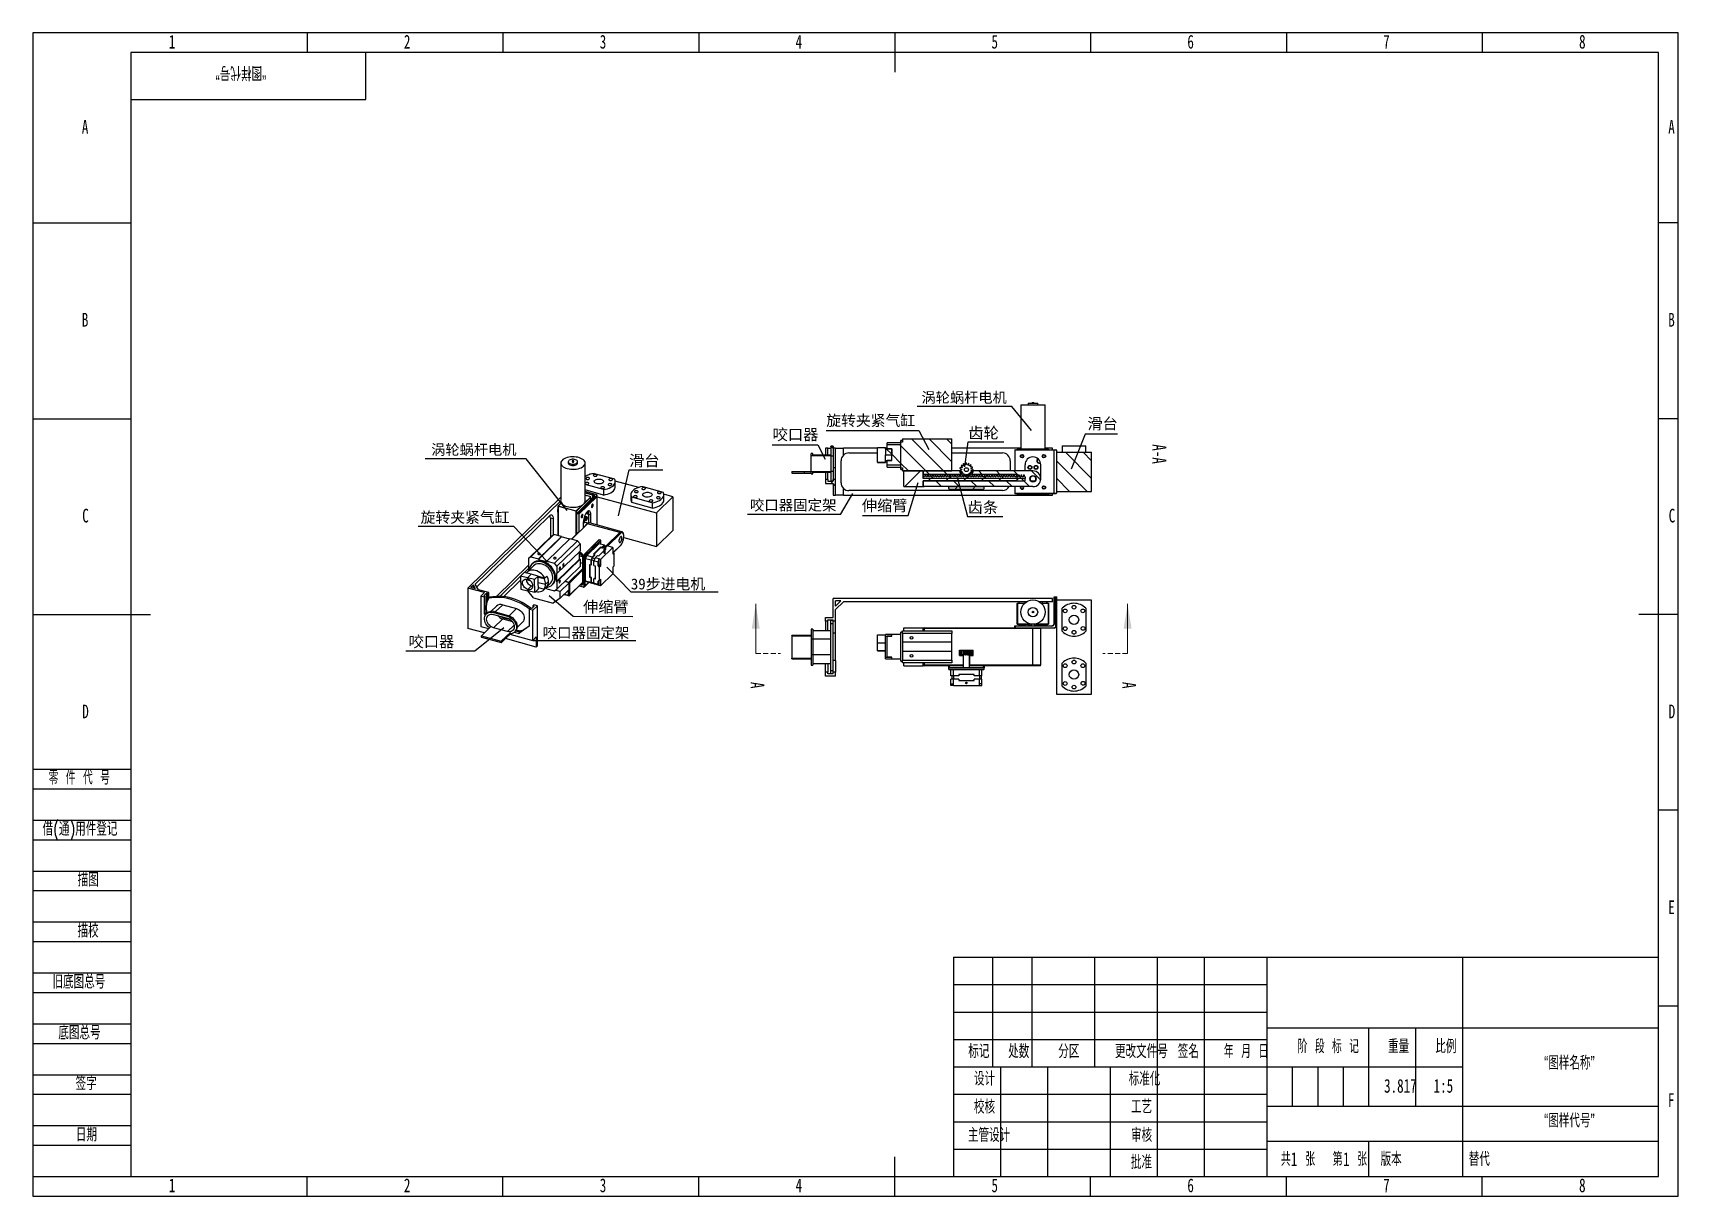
# Model space of a CAD drawing. Header units: millimetres. Extents: x 0 to 420, y 0 to 297.
import ezdxf

# ---------------------------------------------------------------- set-up
doc = ezdxf.new("R2010")
doc.units = ezdxf.units.MM
doc.linetypes.add('HIDDEN', pattern=[1.905, 1.27, -0.635])
for name, color, linetype in [('10', 7, 'Continuous'), ('5', 7, 'Continuous'), ('9', 7, 'Continuous'), ('SLD-0', 7, 'Continuous')]:
    doc.layers.add(name, color=color, linetype=linetype)
doc.styles.add('SLDTEXTSTYLE0', font='TXT', dxfattribs={"width": 0.7, "bigfont": 'bigfont'})
doc.styles.add('SLDTEXTSTYLE1', font='TXT', dxfattribs={"width": 0.62, "bigfont": 'bigfont'})
doc.styles.add('SLDTEXTSTYLE2', font='TXT', dxfattribs={"width": 0.614286, "bigfont": 'bigfont'})
doc.styles.add('SLDTEXTSTYLE3', font='TXT', dxfattribs={"width": 0.6, "bigfont": 'bigfont'})
doc.styles.add('SLDTEXTSTYLE4', font='TXT', dxfattribs={"width": 0.7})
pattern_1 = [(315, (63.402, 381.1602), (2.245064, 2.245064), [])]
pattern_2 = [(45, (63.402, 381.1602), (-2.245064, 2.245064), [])]

msp = doc.modelspace()

# ---------------------------------------------------------------- texts
at = {"attachment_point": 1}
for s, width, gutter_width, insert, char_height in [('{\\fSimSun|b0|i0|c134|p2;涡轮蜗杆电机}', 24.4597, 13.32, (226.83, 205.24), 2.6633), ('{\\fSimSun|b0|i0|c134|p2;旋转夹紧气缸}', 23.7655, 13.87, (202.53, 199.43), 2.7736), ('{\\fSimSun|b0|i0|c134|p2;滑台}', 11.0525, 14.26, (269.19, 198.66), 2.8527), ('{\\fSimSun|b0|i0|c134|p2;咬口器}', 15.4348, 14.25, (188.84, 195.89), 2.8499), ('{\\fSimSun|b0|i0|c134|p2;齿轮}', 9.0905, 14.29, (238.8, 196.3), 2.8572), ('{\\fSimSun|b0|i0|c134|p2;涡轮蜗杆电机}', 24.4597, 13.32, (101.66, 191.94), 2.6633), ('{\\fSimSun|b0|i0|c134|p2;滑台}', 11.0525, 14.26, (152.2, 189.23), 2.8527), ('{\\fSimSun|b0|i0|c134|p2;咬口器固定架}', 25.2276, 13.52, (183.03, 177.78), 2.7034), ('{\\fSimSun|b0|i0|c134|p2;伸缩臂}', 11.9402, 14.19, (211.64, 177.74), 2.8384), ('{\\fSimSun|b0|i0|c134|p2;齿条}', 9.0905, 14.29, (238.63, 177.29), 2.8572), ('{\\fSimSun|b0|i0|c134|p2;旋转夹紧气缸}', 23.7655, 13.87, (98.98, 174.7), 2.7736), ('39{\\fSimSun|b0|i0|c134|p2;步进电机}', 22.3034, 13.92, (152.65, 157.69), 2.7849), ('{\\fSimSun|b0|i0|c134|p2;伸缩臂}', 11.9402, 14.19, (140.46, 151.89), 2.8384), ('{\\fSimSun|b0|i0|c134|p2;咬口器}', 15.4348, 14.25, (95.91, 142.99), 2.8499), ('{\\fSimSun|b0|i0|c134|p2;咬口器固定架}', 25.2276, 13.52, (130.13, 145.19), 2.7034)]:
    msp.add_mtext_dynamic_manual_height_columns(s, width=width, gutter_width=gutter_width, heights=[0], dxfattribs=dict(at, insert=insert, char_height=char_height))
at = {"color": 7, "linetype": 'Continuous', "char_height": 3.5, "attachment_point": 1, "rotation": 270, "style": 'SLDTEXTSTYLE4'}
for insert in [(186.7, 131.27), (281.63, 131.27)]:
    msp.add_mtext('A', dxfattribs=dict(at, insert=insert))
at = {"layer": '10', "char_height": 3.5}
for s, insert, attachment_point, style in [('1', (35.54, 296.5), 2, 'SLDTEXTSTYLE4'), ('2', (95.54, 296.5), 2, 'SLDTEXTSTYLE4'), ('3', (145.54, 296.5), 2, 'SLDTEXTSTYLE4'), ('4', (195.54, 296.5), 2, 'SLDTEXTSTYLE4'), ('5', (245.54, 296.5), 2, 'SLDTEXTSTYLE4'), ('6', (295.55, 296.5), 2, 'SLDTEXTSTYLE4'), ('7', (345.55, 296.5), 2, 'SLDTEXTSTYLE4'), ('8', (395.55, 296.5), 2, 'SLDTEXTSTYLE4'), ('A', (13.32, 274.75), 2, 'SLDTEXTSTYLE4'), ('A', (418.32, 274.75), 2, 'SLDTEXTSTYLE4'), ('B', (13.32, 225.5), 2, 'SLDTEXTSTYLE4'), ('B', (418.32, 225.5), 2, 'SLDTEXTSTYLE4'), ('C', (13.43, 175.5), 2, 'SLDTEXTSTYLE4'), ('C', (418.43, 175.5), 2, 'SLDTEXTSTYLE4'), ('D', (13.43, 125.5), 2, 'SLDTEXTSTYLE4'), ('D', (418.43, 125.5), 2, 'SLDTEXTSTYLE4'), ('E', (418.32, 75.5), 2, 'SLDTEXTSTYLE4'), ('“图样名称”', (392.25, 35.79), 2, 'SLDTEXTSTYLE0'), ('3.817', (349.1, 29.9), 2, 'SLDTEXTSTYLE4'), ('1:5', (360.08, 29.9), 2, 'SLDTEXTSTYLE4'), ('F', (418.22, 26.25), 2, 'SLDTEXTSTYLE4'), ('“图样代号”', (392.25, 21.05), 2, 'SLDTEXTSTYLE0'), ('1', (321.14, 11.2), 1, 'SLDTEXTSTYLE4'), ('1', (334.48, 11.2), 1, 'SLDTEXTSTYLE4'), ('1', (35.54, 4.5), 2, 'SLDTEXTSTYLE4'), ('2', (95.54, 4.5), 2, 'SLDTEXTSTYLE4'), ('3', (145.54, 4.5), 2, 'SLDTEXTSTYLE4'), ('4', (195.54, 4.5), 2, 'SLDTEXTSTYLE4'), ('5', (245.54, 4.5), 2, 'SLDTEXTSTYLE4'), ('6', (295.55, 4.5), 2, 'SLDTEXTSTYLE4'), ('7', (345.55, 4.5), 2, 'SLDTEXTSTYLE4'), ('8', (395.55, 4.5), 2, 'SLDTEXTSTYLE4')]:
    msp.add_mtext(s, dxfattribs=dict(at, insert=insert, attachment_point=attachment_point, style=style))
at = {"layer": '10', "insert": (289.32, 189.47), "char_height": 3.5, "attachment_point": 2, "rotation": 270, "style": 'SLDTEXTSTYLE4'}
msp.add_mtext('A-A', dxfattribs=at)
at = {"layer": '10', "color": 7, "char_height": 3.5}
for s, insert, attachment_point, style in [('零 件 代 号', (4.02, 108.59), 1, 'SLDTEXTSTYLE2'), ('借(通)用件登记', (2.47, 95.5), 1, 'SLDTEXTSTYLE0'), ('描图', (14.11, 82.55), 2, 'SLDTEXTSTYLE0'), ('描校', (14.08, 69.52), 2, 'SLDTEXTSTYLE0'), ('旧底图总号', (5, 56.49), 1, 'SLDTEXTSTYLE0'), ('底图总号', (6.5, 43.49), 1, 'SLDTEXTSTYLE0'), ('标记', (241.49, 38.74), 2, 'SLDTEXTSTYLE0'), ('处数', (251.67, 38.72), 2, 'SLDTEXTSTYLE0'), ('分区', (264.46, 38.72), 2, 'SLDTEXTSTYLE0'), ('更改文件号', (282.98, 38.72), 2, 'SLDTEXTSTYLE0'), ('签名', (294.97, 38.72), 2, 'SLDTEXTSTYLE0'), ('年 月 日', (309.71, 38.72), 2, 'SLDTEXTSTYLE1'), ('阶 段 标 记', (330.69, 39.99), 2, 'SLDTEXTSTYLE2'), ('重量', (348.63, 39.99), 2, 'SLDTEXTSTYLE0'), ('比例', (360.72, 39.99), 2, 'SLDTEXTSTYLE0'), ('签字', (13.59, 30.54), 2, 'SLDTEXTSTYLE0'), ('设计', (242.93, 31.73), 2, 'SLDTEXTSTYLE0'), ('标准化', (283.79, 31.73), 2, 'SLDTEXTSTYLE0'), ('校核', (242.93, 24.56), 2, 'SLDTEXTSTYLE0'), ('工艺', (283.02, 24.6), 2, 'SLDTEXTSTYLE0'), ('日期', (13.66, 17.44), 2, 'SLDTEXTSTYLE0'), ('主管设计', (244.09, 17.33), 2, 'SLDTEXTSTYLE0'), ('审核', (283.02, 17.33), 2, 'SLDTEXTSTYLE0'), ('批准', (283, 10.44), 2, 'SLDTEXTSTYLE0'), ('共  张', (322.96, 11.2), 2, 'SLDTEXTSTYLE3'), ('第  张', (336.22, 11.2), 2, 'SLDTEXTSTYLE3'), ('版本', (346.74, 11.2), 2, 'SLDTEXTSTYLE0')]:
    msp.add_mtext(s, dxfattribs=dict(at, insert=insert, attachment_point=attachment_point, style=style))
at = {"layer": 'SLD-0', "insert": (53.11, 285.02), "char_height": 3.5, "attachment_point": 2, "rotation": 180, "style": 'SLDTEXTSTYLE0'}
msp.add_mtext('“图样代号”', dxfattribs=at)
at = {"layer": 'SLD-0', "insert": (366.56, 11.2), "char_height": 3.5, "attachment_point": 1, "style": 'SLDTEXTSTYLE0'}
msp.add_mtext('替代', dxfattribs=at)

# ---------------------------------------------------------------- hatches: boundary and pattern name
at = {"layer": '10', "linetype": 'Continuous', "lineweight": 18}
h = msp.add_hatch(dxfattribs=at)
h.set_pattern_fill('ANSI31', color=256, angle=-90, style=0)
h.set_pattern_definition(pattern_1)
h.paths.add_polyline_path([(222.01, 185.14), (234.61, 185.14), (234.61, 193.34), (222.01, 193.34), (222.01, 192.49), (221.61, 192.49), (221.61, 185.98), (222.01, 185.98)], flags=0)
h = msp.add_hatch(dxfattribs=at)
h.set_pattern_fill('ANSI31', color=256, style=0)
h.set_pattern_definition(pattern_2)
h.paths.add_polyline_path([(199.11, 189.21), (199.11, 189.61), (198.71, 189.61), (198.71, 189.01), (203.71, 189.01), (203.71, 189.21)], flags=0)
h = msp.add_hatch(dxfattribs=at)
h.set_pattern_fill('ANSI31', color=256, angle=-90, style=0)
h.set_pattern_definition(pattern_1)
h.paths.add_polyline_path([(204.31, 189.01), (204.31, 191.37), (203.71, 191.37), (203.71, 189.01)], flags=0)
h = msp.add_hatch(dxfattribs=at)
h.set_pattern_fill('ANSI31', color=256, angle=-90, style=0)
h.set_pattern_definition(pattern_1)
h.paths.add_polyline_path([(219.25, 190.78), (217.65, 190.78), (217.65, 189.28), (219.25, 189.28)], flags=0)
h = msp.add_hatch(dxfattribs=at)
h.set_pattern_fill('ANSI31', color=256, angle=-90, style=0)
h.set_pattern_definition(pattern_1)
h.paths.add_polyline_path([(218.05, 187.78), (218.05, 186.69), (221.61, 186.69), (221.61, 191.79), (218.05, 191.79), (218.05, 190.78), (219.25, 190.78), (219.25, 187.78)], flags=0)
h = msp.add_hatch(dxfattribs=at)
h.set_pattern_fill('ANSI31', color=256, angle=-90, style=0)
h.set_pattern_definition(pattern_1)
h.paths.add_polyline_path([(261.28, 179.94), (270.28, 179.94), (270.28, 189.94), (261.28, 189.94)], flags=0)
h = msp.add_hatch(dxfattribs=at)
h.set_pattern_fill('ANSI31', color=256, angle=-90, style=0)
h.set_pattern_definition(pattern_1)
h.paths.add_polyline_path([(198.72, 185.01), (193.72, 185.01), (193.72, 184.61), (198.72, 184.61)], flags=0)
h = msp.add_hatch(dxfattribs=at)
h.set_pattern_fill('ANSI31', color=256, style=0)
h.set_pattern_definition(pattern_2)
h.paths.add_polyline_path([(198.71, 185.01), (198.71, 184.41), (199.11, 184.41), (199.11, 184.81), (203.71, 184.81), (203.71, 185.01)], flags=0)
h = msp.add_hatch(dxfattribs=at)
h.set_pattern_fill('ANSI31', color=256, style=0)
h.set_pattern_definition(pattern_2)
h.paths.add_polyline_path([(222.31, 181.14), (227.31, 181.14), (227.31, 182.64), (253.31, 182.64), (253.31, 183.24), (227.31, 183.24), (227.31, 185.14), (222.31, 185.14)], flags=0)
h = msp.add_hatch(dxfattribs=at)
h.set_pattern_fill('ANSI31', color=256, angle=-90, style=0)
h.set_pattern_definition(pattern_1)
edge = h.paths.add_edge_path(flags=0)
edge.add_line((227.31, 184.24), (237.02, 184.24))
edge.add_arc((238.31, 185.49), 1.8, 191.2123, 223.983, ccw=False)
edge.add_line((236.54, 185.14), (227.51, 185.14))
edge.add_arc((227.51, 184.94), 0.2, 90, 180)
edge.add_line((227.31, 184.94), (227.31, 184.24))
h = msp.add_hatch(dxfattribs=at)
h.set_pattern_fill('ANSI31', color=256, angle=-90, style=0)
h.set_pattern_definition(pattern_1)
edge = h.paths.add_edge_path(flags=0)
edge.add_line((239.61, 184.24), (251.31, 184.24))
edge.add_line((251.31, 184.24), (251.31, 182.64))
edge.add_line((251.31, 182.64), (227.31, 182.64))
edge.add_line((227.31, 182.64), (227.31, 181.34))
edge.add_arc((227.51, 181.34), 0.2, 180, 270)
edge.add_line((227.51, 181.14), (255.31, 181.14))
edge.add_arc((255.31, 183.14), 2, -90, 90)
edge.add_line((255.31, 185.14), (240.08, 185.14))
edge.add_arc((238.31, 185.49), 1.8, -43.983, -11.2123, ccw=False)
edge = h.paths.add_edge_path(flags=0)
edge.add_arc((255.31, 183.14), 0.8, -90, 270)
h = msp.add_hatch(dxfattribs=at)
h.set_pattern_fill('ANSI31', color=256, style=0)
h.set_pattern_definition(pattern_2)
edge = h.paths.add_edge_path(flags=0)
edge.add_arc((236.9, 185.4), 0.6, 66.0444, 112.4209)
edge.add_arc((238.31, 185.49), 1.7, 164.162, 167.1198)
edge.add_arc((237.12, 186.24), 0.6, 218.8609, 265.2374)
edge.add_arc((238.31, 185.49), 1.25, 172.7611, 182.5207)
edge.add_arc((237.06, 184.83), 0.6, 90.0444, 136.4209)
edge.add_arc((238.31, 185.49), 1.7, 188.162, 191.1198)
edge.add_arc((236.92, 185.7), 0.6, 242.8609, 289.2374)
edge.add_arc((238.31, 185.49), 1.25, 196.7611, 206.5207)
edge.add_arc((237.44, 184.38), 0.6, 114.0444, 160.4209)
edge.add_arc((238.31, 185.49), 1.7, 212.162, 215.1198)
edge.add_arc((236.95, 185.11), 0.6, 266.8609, 313.2374)
edge.add_arc((238.31, 185.49), 1.25, 220.7611, 230.5207)
edge.add_arc((237.96, 184.12), 0.6, 138.0444, 184.4209)
edge.add_arc((238.31, 185.49), 1.7, 236.162, 239.1198)
edge.add_arc((237.22, 184.59), 0.6, -69.1391, -22.7626)
edge.add_arc((238.31, 185.49), 1.25, 244.7611, 254.5207)
edge.add_arc((238.55, 184.1), 0.6, 162.0444, 208.4209)
edge.add_arc((238.31, 185.49), 1.7, 260.162, 263.1198)
edge.add_arc((237.68, 184.23), 0.6, -45.1391, 1.2374)
edge.add_arc((238.31, 185.49), 1.25, 268.7611, 278.5207)
edge.add_arc((239.09, 184.32), 0.6, 186.0444, 232.4209)
edge.add_arc((238.31, 185.49), 1.7, -75.838, -72.8802)
edge.add_arc((238.25, 184.08), 0.6, -21.1391, 25.2374)
edge.add_arc((238.31, 185.49), 1.25, -67.2389, -57.4793)
edge.add_arc((239.5, 184.74), 0.6, 210.0444, 256.4209)
edge.add_arc((238.31, 185.49), 1.7, -51.838, -48.8802)
edge.add_arc((238.83, 184.18), 0.6, 2.8609, 49.2374)
edge.add_arc((238.31, 185.49), 1.25, -43.2389, -33.4793)
edge.add_arc((239.7, 185.29), 0.6, 234.0444, 280.4209)
edge.add_arc((238.31, 185.49), 1.7, -27.838, -24.8802)
edge.add_arc((239.32, 184.5), 0.6, 26.8609, 73.2374)
edge.add_arc((238.31, 185.49), 1.25, -19.2389, -9.4793)
edge.add_arc((239.67, 185.87), 0.6, 258.0444, 304.4209)
edge.add_arc((238.31, 185.49), 1.7, -3.838, -0.8802)
edge.add_arc((239.63, 185), 0.6, 50.8609, 97.2374)
edge.add_arc((238.31, 185.49), 1.25, 4.7611, 14.5207)
edge.add_arc((239.39, 186.39), 0.6, -77.9556, -31.5791)
edge.add_arc((238.31, 185.49), 1.7, 20.162, 23.1198)
edge.add_arc((239.72, 185.58), 0.6, 74.8609, 121.2374)
edge.add_arc((238.31, 185.49), 1.25, 28.7611, 38.5207)
edge.add_arc((238.94, 186.75), 0.6, -53.9556, -7.5791)
edge.add_arc((238.31, 185.49), 1.7, 44.162, 47.1198)
edge.add_arc((239.56, 186.14), 0.6, 98.8609, 145.2374)
edge.add_arc((238.31, 185.49), 1.25, 52.7611, 62.5207)
edge.add_arc((238.37, 186.9), 0.6, -29.9556, 16.4209)
edge.add_arc((238.31, 185.49), 1.7, 68.162, 71.1198)
edge.add_arc((239.19, 186.59), 0.6, 122.8609, 169.2374)
edge.add_arc((238.31, 185.49), 1.25, 76.7611, 86.5207)
edge.add_arc((237.79, 186.8), 0.6, -5.9556, 40.4209)
edge.add_arc((238.31, 185.49), 1.7, 92.162, 95.1198)
edge.add_arc((238.66, 186.85), 0.6, 146.8609, 193.2374)
edge.add_arc((238.31, 185.49), 1.25, 100.7611, 110.5207)
edge.add_arc((237.3, 186.47), 0.6, 18.0444, 64.4209)
edge.add_arc((238.31, 185.49), 1.7, 116.162, 119.1198)
edge.add_arc((238.08, 186.88), 0.6, 170.8609, 217.2374)
edge.add_arc((238.31, 185.49), 1.25, 124.7611, 134.5207)
edge.add_arc((236.99, 185.98), 0.6, 42.0444, 88.4209)
edge.add_arc((238.31, 185.49), 1.7, 140.162, 143.1198)
edge.add_arc((237.53, 186.66), 0.6, 194.8609, 241.2374)
edge.add_arc((238.31, 185.49), 1.25, 148.7611, 158.5207)
edge = h.paths.add_edge_path(flags=0)
edge.add_arc((238.31, 185.49), 0.5, -90, 270)
h = msp.add_hatch(dxfattribs=at)
h.set_pattern_fill('ANSI31', color=256, angle=-90, style=0)
h.set_pattern_definition(pattern_1)
h.paths.add_polyline_path([(202.91, 182.94), (202.31, 182.94), (202.31, 181.94), (204.31, 181.94), (204.31, 178.94), (204.91, 178.94), (204.91, 182.94), (204.31, 182.94), (204.31, 182.54), (202.91, 182.54)], flags=0)
h = msp.add_hatch(dxfattribs=at)
h.set_pattern_fill('ANSI31', color=256, angle=-90, style=0)
h.set_pattern_definition(pattern_1)
h.paths.add_polyline_path([(241, 184.14), (240.83, 183.69), (240.65, 183.69), (240.49, 184.14), (240.37, 184.14), (240.2, 183.69), (240.03, 183.69), (239.86, 184.14), (239.74, 184.14), (239.58, 183.69), (239.4, 183.69), (239.23, 184.14), (239.11, 184.14), (238.95, 183.69), (238.77, 183.69), (238.61, 184.14), (238.48, 184.14), (238.32, 183.69), (238.14, 183.69), (237.98, 184.14), (237.85, 184.14), (237.69, 183.69), (237.51, 183.69), (237.35, 184.14), (237.23, 184.14), (237.06, 183.69), (236.89, 183.69), (236.72, 184.14), (236.6, 184.14), (236.43, 183.69), (236.26, 183.69), (236.09, 184.14), (235.97, 184.14), (235.81, 183.69), (235.63, 183.69), (235.46, 184.14), (235.34, 184.14), (235.18, 183.69), (235, 183.69), (234.84, 184.14), (234.71, 184.14), (234.55, 183.69), (234.37, 183.69), (234.21, 184.14), (234.09, 184.14), (233.92, 183.69), (233.74, 183.69), (233.58, 184.14), (233.46, 184.14), (233.29, 183.69), (233.12, 183.69), (232.95, 184.14), (232.83, 184.14), (232.66, 183.69), (232.49, 183.69), (232.32, 184.14), (232.2, 184.14), (232.04, 183.69), (231.86, 183.69), (231.69, 184.14), (231.57, 184.14), (231.41, 183.69), (231.23, 183.69), (231.07, 184.14), (230.94, 184.14), (230.78, 183.69), (230.6, 183.69), (230.44, 184.14), (230.32, 184.14), (230.15, 183.69), (229.97, 183.69), (229.81, 184.14), (229.69, 184.14), (229.52, 183.69), (229.35, 183.69), (229.18, 184.14), (229.06, 184.14), (228.89, 183.69), (228.72, 183.69), (228.55, 184.14), (228.43, 184.14), (228.27, 183.69), (228.09, 183.69), (227.92, 184.14), (227.8, 184.14), (227.64, 183.69), (227.46, 183.69), (227.31, 184.1), (227.31, 183.24), (253.31, 183.24), (253.31, 183.69), (253.22, 183.69), (253.06, 184.14), (252.93, 184.14), (252.77, 183.69), (252.59, 183.69), (252.43, 184.14), (252.31, 184.14), (252.14, 183.69), (251.96, 183.69), (251.8, 184.14), (251.68, 184.14), (251.51, 183.69), (251.34, 183.69), (251.17, 184.14), (251.05, 184.14), (250.89, 183.69), (250.71, 183.69), (250.54, 184.14), (250.42, 184.14), (250.26, 183.69), (250.08, 183.69), (249.92, 184.14), (249.79, 184.14), (249.63, 183.69), (249.45, 183.69), (249.29, 184.14), (249.16, 184.14), (249, 183.69), (248.82, 183.69), (248.66, 184.14), (248.54, 184.14), (248.37, 183.69), (248.19, 183.69), (248.03, 184.14), (247.91, 184.14), (247.74, 183.69), (247.57, 183.69), (247.4, 184.14), (247.28, 184.14), (247.12, 183.69), (246.94, 183.69), (246.77, 184.14), (246.65, 184.14), (246.49, 183.69), (246.31, 183.69), (246.15, 184.14), (246.02, 184.14), (245.86, 183.69), (245.68, 183.69), (245.52, 184.14), (245.39, 184.14), (245.23, 183.69), (245.05, 183.69), (244.89, 184.14), (244.77, 184.14), (244.6, 183.69), (244.42, 183.69), (244.26, 184.14), (244.14, 184.14), (243.97, 183.69), (243.8, 183.69), (243.63, 184.14), (243.51, 184.14), (243.35, 183.69), (243.17, 183.69), (243, 184.14), (242.88, 184.14), (242.72, 183.69), (242.54, 183.69), (242.38, 184.14), (242.25, 184.14), (242.09, 183.69), (241.91, 183.69), (241.75, 184.14), (241.62, 184.14), (241.46, 183.69), (241.28, 183.69), (241.12, 184.14)], flags=0)
h = msp.add_hatch(dxfattribs=at)
h.set_pattern_fill('ANSI31', color=256, style=0)
h.set_pattern_definition(pattern_2)
edge = h.paths.add_edge_path(flags=0)
edge.add_arc((233.91, 180.64), 0.1, 180, 270)
edge.add_line((233.91, 180.54), (242.71, 180.54))
edge.add_arc((242.71, 180.64), 0.1, -90, 0)
edge.add_line((242.81, 180.64), (242.81, 181.04))
edge.add_arc((242.71, 181.04), 0.1, 0, 90)
edge.add_line((242.71, 181.14), (233.91, 181.14))
edge.add_arc((233.91, 181.04), 0.1, 90, 180)
edge.add_line((233.81, 181.04), (233.81, 180.64))
h = msp.add_hatch(dxfattribs=at)
h.set_pattern_fill('ANSI31', color=256, style=0)
edge = h.paths.add_edge_path(flags=0)
edge.add_arc((195.67, 174.91), 0.5, 0, 360)
h = msp.add_hatch(dxfattribs=at)
h.set_pattern_fill('ANSI31', color=256, angle=90, style=0)
h.paths.add_polyline_path([(191.88, 154.25), (193.38, 154.25), (193.38, 155.85), (191.88, 155.85)], flags=0)
h = msp.add_hatch(dxfattribs=at)
h.set_pattern_fill('ANSI31', color=256, style=0)
h.paths.add_polyline_path([(196.15, 140.31), (198.51, 140.31), (198.51, 140.91), (196.15, 140.91)], flags=0)

# ---------------------------------------------------------------- linework, layer by layer
at = {"color": 7, "linetype": 'Continuous', "lineweight": 25}
for p, q in [((252.21, 202.06), (252.21, 190.74)), ((252.21, 202.06), (258.41, 202.06)), ((254.11, 202.46), (254.11, 202.06)), ((254.11, 202.46), (256.51, 202.46)), ((255.11, 202.66), (255.11, 202.46)), ((255.11, 202.66), (255.51, 202.66)), ((255.51, 202.46), (255.51, 202.66)), ((256.51, 202.06), (256.51, 202.46)), ((258.41, 190.74), (258.41, 202.06)), ((222.01, 193.34), (222.01, 192.49)), ((222.01, 193.34), (234.61, 193.34)), ((234.61, 185.14), (234.61, 193.34)), ((199.11, 189.61), (198.71, 189.61)), ((198.71, 189.01), (198.71, 189.61)), ((203.71, 189.01), (198.71, 189.01)), ((198.71, 185.01), (198.71, 189.01)), ((199.11, 189.21), (199.11, 189.61)), ((203.71, 189.21), (199.11, 189.21)), ((202.91, 190.94), (202.31, 190.94)), ((202.31, 190.94), (202.31, 189.21)), ((202.91, 189.21), (202.91, 190.94)), ((202.91, 190.94), (203.71, 190.94)), ((204.31, 191.47), (203.71, 191.47)), ((203.71, 191.37), (203.71, 191.47)), ((204.31, 191.37), (203.71, 191.37)), ((203.71, 191.37), (203.71, 189.01)), ((203.71, 189.01), (203.71, 189.21)), ((203.71, 189.01), (204.31, 189.01)), ((203.71, 189.01), (203.71, 185.01)), ((204.31, 191.37), (204.31, 191.47)), ((204.31, 191.37), (204.31, 189.01)), ((204.91, 190.94), (204.31, 190.94)), ((204.31, 189.01), (204.31, 185.01)), ((204.91, 185.94), (204.91, 190.94)), ((204.91, 190.94), (206.91, 190.94)), ((206.91, 189.17), (206.91, 190.94)), ((215.65, 190.94), (206.91, 190.94)), ((208.31, 189.74), (215.65, 189.74)), ((215.65, 187.36), (215.65, 191.16)), ((215.65, 191.16), (217.65, 191.16)), ((217.65, 190.78), (217.65, 191.16)), ((218.05, 190.94), (217.65, 190.94)), ((219.25, 190.78), (217.65, 190.78)), ((217.65, 190.78), (217.65, 189.28)), ((217.65, 189.28), (219.25, 189.28)), ((217.65, 187.78), (217.65, 189.28)), ((221.61, 192.34), (218.05, 192.34)), ((218.05, 191.79), (218.05, 192.34)), ((221.61, 191.79), (218.05, 191.79)), ((218.05, 190.78), (218.05, 191.79)), ((218.05, 190.78), (219.25, 190.78)), ((219.25, 190.78), (219.25, 189.28)), ((219.25, 187.78), (219.25, 190.78)), ((219.25, 187.78), (219.25, 189.28)), ((222.01, 192.94), (221.61, 192.94)), ((221.61, 192.49), (221.61, 192.94)), ((221.61, 185.98), (221.61, 192.49)), ((222.01, 192.49), (221.61, 192.49)), ((221.61, 186.69), (221.61, 191.79)), ((252.21, 190.94), (234.61, 190.94)), ((234.61, 189.74), (247.51, 189.74)), ((260.68, 190.44), (250.68, 190.44)), ((250.68, 190.44), (250.68, 185.14)), ((250.78, 190.54), (260.68, 190.54)), ((251.31, 190.54), (251.31, 190.68)), ((251.31, 190.68), (251.37, 190.68)), ((251.37, 190.74), (251.37, 190.68)), ((251.37, 190.74), (254.7, 190.74)), ((259.25, 190.68), (251.37, 190.68)), ((254.7, 190.74), (255.92, 190.74)), ((255.92, 190.74), (259.25, 190.74)), ((260.31, 190.94), (258.41, 190.94)), ((259.25, 190.68), (259.25, 190.74)), ((259.25, 190.68), (259.31, 190.68)), ((259.31, 190.68), (259.31, 190.54)), ((260.31, 190.54), (260.31, 190.94)), ((260.68, 190.54), (260.68, 190.44)), ((260.68, 190.54), (261.18, 190.54)), ((261.28, 190.44), (260.68, 190.44)), ((260.68, 179.44), (260.68, 190.44)), ((261.28, 190.44), (261.28, 189.94)), ((261.28, 189.94), (261.28, 179.94)), ((261.28, 189.94), (270.28, 189.94)), ((262.78, 191.54), (268.78, 191.54)), ((262.78, 191.54), (262.78, 189.94)), ((268.78, 189.94), (268.78, 191.54)), ((270.28, 179.94), (270.28, 189.94)), ((134.77, 187.17), (134.77, 177.64)), ((136.67, 187.51), (136.67, 187.17)), ((137.67, 187.68), (137.67, 187.51)), ((138.07, 187.51), (138.07, 187.68)), ((139.07, 187.17), (139.07, 187.51)), ((140.97, 177.47), (140.97, 187.17)), ((193.72, 185.01), (193.72, 184.61)), ((193.72, 185.01), (198.72, 185.01)), ((198.71, 185.01), (203.71, 185.01)), ((198.71, 184.41), (198.71, 185.01)), ((198.72, 184.61), (198.72, 185.01)), ((199.11, 184.81), (203.71, 184.81)), ((199.11, 184.41), (199.11, 184.81)), ((202.31, 184.81), (202.31, 182.94)), ((202.91, 182.94), (202.91, 184.81)), ((204.31, 185.01), (203.71, 185.01)), ((203.71, 185.01), (203.71, 182.65)), ((203.71, 184.81), (203.71, 185.01)), ((204.91, 185.94), (204.31, 185.94)), ((204.31, 185.01), (204.31, 182.65)), ((204.91, 182.94), (204.91, 185.94)), ((206.31, 182.14), (206.31, 187.74)), ((215.65, 187.36), (217.65, 187.36)), ((215.65, 187.36), (215.65, 187.32)), ((215.65, 187.32), (217.65, 187.32)), ((215.65, 187.27), (215.65, 187.32)), ((215.65, 187.27), (217.65, 187.27)), ((217.65, 187.78), (219.25, 187.78)), ((217.65, 187.76), (217.65, 187.78)), ((217.65, 187.36), (217.65, 187.76)), ((217.65, 187.68), (218.05, 187.68)), ((217.65, 187.36), (217.65, 187.32)), ((217.65, 187.27), (217.65, 187.32)), ((219.25, 187.78), (218.05, 187.78)), ((218.05, 186.69), (218.05, 187.78)), ((218.05, 186.14), (218.05, 186.69)), ((218.05, 186.69), (221.61, 186.69)), ((218.05, 186.14), (221.61, 186.14)), ((221.61, 185.98), (222.01, 185.98)), ((221.61, 185.54), (221.61, 185.98)), ((221.61, 185.54), (222.01, 185.54)), ((222.01, 185.98), (222.01, 185.14)), ((222.01, 185.14), (234.61, 185.14)), ((222.31, 181.14), (222.31, 185.14)), ((227.31, 185.14), (222.31, 185.14)), ((227.31, 183.24), (227.31, 185.14)), ((227.31, 184.94), (227.31, 184.24)), ((236.54, 185.14), (227.51, 185.14)), ((236.54, 185.14), (236.69, 185.14)), ((239.51, 185.14), (240.08, 185.14)), ((255.31, 185.14), (240.08, 185.14)), ((249.51, 187.74), (249.51, 185.14)), ((253.28, 185.14), (253.28, 186.74)), ((256.48, 188.3), (256.5, 188.32)), ((256.48, 188.3), (256.53, 188.26)), ((257.28, 183.48), (257.28, 186.74)), ((141, 182.08), (140.97, 182.05)), ((145.68, 180.38), (140.97, 181.66)), ((142.16, 184.33), (142.04, 184.21)), ((142.29, 184.3), (142.16, 184.33)), ((143.28, 184.53), (148.48, 183.11)), ((154.67, 180.93), (148.68, 182.56)), ((148.68, 181.08), (148.68, 182.45)), ((155.67, 181.16), (160.87, 179.75)), ((193.72, 184.61), (198.72, 184.61)), ((198.71, 184.41), (199.11, 184.41)), ((202.31, 182.94), (202.31, 181.94)), ((202.91, 182.94), (202.31, 182.94)), ((202.31, 181.94), (204.31, 181.94)), ((202.91, 182.94), (202.91, 182.54)), ((202.91, 182.54), (204.31, 182.54)), ((203.71, 182.65), (204.31, 182.65)), ((203.71, 182.54), (203.71, 182.65)), ((204.31, 182.54), (204.31, 182.94)), ((204.91, 182.94), (204.31, 182.94)), ((204.31, 181.94), (204.31, 178.94)), ((204.91, 178.94), (204.91, 182.94)), ((206.91, 178.94), (206.91, 180.71)), ((222.31, 181.14), (227.31, 181.14)), ((237.02, 184.24), (227.31, 184.24)), ((227.31, 183.24), (227.31, 184.1)), ((227.46, 183.69), (227.31, 184.1)), ((253.31, 183.24), (227.31, 183.24)), ((227.31, 182.64), (253.31, 182.64)), ((227.31, 181.14), (227.31, 182.64)), ((227.31, 182.64), (227.31, 181.34)), ((251.31, 182.64), (227.31, 182.64)), ((227.64, 183.69), (227.46, 183.69)), ((255.31, 181.14), (227.51, 181.14)), ((227.8, 184.14), (227.64, 183.69)), ((227.8, 184.14), (227.92, 184.14)), ((228.09, 183.69), (227.92, 184.14)), ((228.27, 183.69), (228.09, 183.69)), ((228.43, 184.14), (228.27, 183.69)), ((228.43, 184.14), (228.55, 184.14)), ((228.72, 183.69), (228.55, 184.14)), ((228.89, 183.69), (228.72, 183.69)), ((229.06, 184.14), (228.89, 183.69)), ((229.06, 184.14), (229.18, 184.14)), ((229.35, 183.69), (229.18, 184.14)), ((229.52, 183.69), (229.35, 183.69)), ((229.69, 184.14), (229.52, 183.69)), ((229.69, 184.14), (229.81, 184.14)), ((229.97, 183.69), (229.81, 184.14)), ((230.15, 183.69), (229.97, 183.69)), ((230.32, 184.14), (230.15, 183.69)), ((230.32, 184.14), (230.44, 184.14)), ((230.6, 183.69), (230.44, 184.14)), ((230.78, 183.69), (230.6, 183.69)), ((230.94, 184.14), (230.78, 183.69)), ((230.94, 184.14), (231.07, 184.14)), ((231.23, 183.69), (231.07, 184.14)), ((231.41, 183.69), (231.23, 183.69)), ((231.57, 184.14), (231.41, 183.69)), ((231.57, 184.14), (231.69, 184.14)), ((231.86, 183.69), (231.69, 184.14)), ((232.04, 183.69), (231.86, 183.69)), ((232.2, 184.14), (232.04, 183.69)), ((232.2, 184.14), (232.32, 184.14)), ((232.49, 183.69), (232.32, 184.14)), ((232.66, 183.69), (232.49, 183.69)), ((232.83, 184.14), (232.66, 183.69)), ((232.83, 184.14), (232.95, 184.14)), ((233.12, 183.69), (232.95, 184.14)), ((233.29, 183.69), (233.12, 183.69)), ((233.46, 184.14), (233.29, 183.69)), ((233.46, 184.14), (233.58, 184.14)), ((233.74, 183.69), (233.58, 184.14)), ((233.92, 183.69), (233.74, 183.69)), ((233.81, 180.64), (233.81, 181.04)), ((233.91, 181.14), (242.71, 181.14)), ((234.09, 184.14), (233.92, 183.69)), ((234.09, 184.14), (234.21, 184.14)), ((234.37, 183.69), (234.21, 184.14)), ((234.55, 183.69), (234.37, 183.69)), ((234.71, 184.14), (234.55, 183.69)), ((234.71, 184.14), (234.84, 184.14)), ((235, 183.69), (234.84, 184.14)), ((235.18, 183.69), (235, 183.69)), ((235.34, 184.14), (235.18, 183.69)), ((235.34, 184.14), (235.46, 184.14)), ((235.63, 183.69), (235.46, 184.14)), ((235.81, 183.69), (235.63, 183.69)), ((235.97, 184.14), (235.81, 183.69)), ((235.97, 184.14), (236.09, 184.14)), ((236.26, 183.69), (236.09, 184.14)), ((236.43, 183.69), (236.26, 183.69)), ((236.6, 184.14), (236.43, 183.69)), ((236.6, 184.14), (236.72, 184.14)), ((236.89, 184.64), (236.72, 184.64)), ((236.89, 183.69), (236.72, 184.14)), ((237.06, 183.69), (236.89, 183.69)), ((237.23, 184.14), (237.06, 183.69)), ((237.23, 184.14), (237.35, 184.14)), ((237.39, 184.64), (237.32, 184.64)), ((237.51, 183.69), (237.35, 184.14)), ((237.69, 183.69), (237.51, 183.69)), ((237.85, 184.14), (237.69, 183.69)), ((237.85, 184.14), (237.98, 184.14)), ((238.14, 183.69), (237.98, 184.14)), ((238.32, 183.69), (238.14, 183.69)), ((238.48, 184.14), (238.32, 183.69)), ((238.48, 184.14), (238.61, 184.14)), ((238.77, 183.69), (238.61, 184.14)), ((238.95, 183.69), (238.77, 183.69)), ((239.11, 184.14), (238.95, 183.69)), ((239.11, 184.14), (239.23, 184.14)), ((239.9, 184.64), (239.23, 184.64)), ((239.4, 183.69), (239.23, 184.14)), ((239.58, 183.69), (239.4, 183.69)), ((239.74, 184.14), (239.58, 183.69)), ((251.31, 184.24), (239.61, 184.24)), ((239.74, 184.14), (239.86, 184.14)), ((240.03, 183.69), (239.86, 184.14)), ((240.2, 183.69), (240.03, 183.69)), ((240.37, 184.14), (240.2, 183.69)), ((240.37, 184.14), (240.49, 184.14)), ((240.65, 183.69), (240.49, 184.14)), ((240.83, 183.69), (240.65, 183.69)), ((241, 184.14), (240.83, 183.69)), ((241, 184.14), (241.12, 184.14)), ((241.28, 183.69), (241.12, 184.14)), ((241.46, 183.69), (241.28, 183.69)), ((241.62, 184.14), (241.46, 183.69)), ((241.62, 184.14), (241.75, 184.14)), ((241.91, 183.69), (241.75, 184.14)), ((242.09, 183.69), (241.91, 183.69)), ((242.25, 184.14), (242.09, 183.69)), ((242.25, 184.14), (242.38, 184.14)), ((242.54, 183.69), (242.38, 184.14)), ((242.72, 183.69), (242.54, 183.69)), ((242.88, 184.14), (242.72, 183.69)), ((242.81, 180.64), (242.81, 181.04)), ((242.88, 184.14), (243, 184.14)), ((243.17, 183.69), (243, 184.14)), ((243.35, 183.69), (243.17, 183.69)), ((243.51, 184.14), (243.35, 183.69)), ((243.51, 184.14), (243.63, 184.14)), ((243.8, 183.69), (243.63, 184.14)), ((243.97, 183.69), (243.8, 183.69)), ((244.14, 184.14), (243.97, 183.69)), ((244.14, 184.14), (244.26, 184.14)), ((244.42, 183.69), (244.26, 184.14)), ((244.6, 183.69), (244.42, 183.69)), ((244.77, 184.14), (244.6, 183.69)), ((244.77, 184.14), (244.89, 184.14)), ((245.05, 183.69), (244.89, 184.14)), ((245.23, 183.69), (245.05, 183.69)), ((245.39, 184.14), (245.23, 183.69)), ((245.39, 184.14), (245.52, 184.14)), ((245.68, 183.69), (245.52, 184.14)), ((245.86, 183.69), (245.68, 183.69)), ((246.02, 184.14), (245.86, 183.69)), ((246.02, 184.14), (246.15, 184.14)), ((246.31, 183.69), (246.15, 184.14)), ((246.49, 183.69), (246.31, 183.69)), ((246.65, 184.14), (246.49, 183.69)), ((246.65, 184.14), (246.77, 184.14)), ((246.94, 183.69), (246.77, 184.14)), ((247.12, 183.69), (246.94, 183.69)), ((247.28, 184.14), (247.12, 183.69)), ((247.28, 184.14), (247.4, 184.14)), ((247.57, 183.69), (247.4, 184.14)), ((247.74, 183.69), (247.57, 183.69)), ((247.91, 184.14), (247.74, 183.69)), ((247.91, 184.14), (248.03, 184.14)), ((248.19, 183.69), (248.03, 184.14)), ((248.37, 183.69), (248.19, 183.69)), ((248.54, 184.14), (248.37, 183.69)), ((248.54, 184.14), (248.66, 184.14)), ((248.82, 183.69), (248.66, 184.14)), ((249, 183.69), (248.82, 183.69)), ((249.16, 184.14), (249, 183.69)), ((249.16, 184.14), (249.29, 184.14)), ((249.45, 183.69), (249.29, 184.14)), ((249.63, 183.69), (249.45, 183.69)), ((249.79, 184.14), (249.63, 183.69)), ((249.79, 184.14), (249.92, 184.14)), ((250.08, 183.69), (249.92, 184.14)), ((250.26, 183.69), (250.08, 183.69)), ((250.42, 184.14), (250.26, 183.69)), ((250.42, 184.14), (250.54, 184.14)), ((250.71, 183.69), (250.54, 184.14)), ((250.68, 181.14), (250.68, 179.44)), ((250.89, 183.69), (250.71, 183.69)), ((251.05, 184.14), (250.89, 183.69)), ((251.05, 184.14), (251.17, 184.14)), ((251.34, 183.69), (251.17, 184.14)), ((251.31, 182.64), (251.31, 184.24)), ((251.51, 183.69), (251.34, 183.69)), ((251.68, 184.14), (251.51, 183.69)), ((251.68, 184.14), (251.8, 184.14)), ((251.96, 183.69), (251.8, 184.14)), ((252.14, 183.69), (251.96, 183.69)), ((252.31, 184.14), (252.14, 183.69)), ((252.31, 184.14), (252.43, 184.14)), ((252.59, 183.69), (252.43, 184.14)), ((252.77, 183.69), (252.59, 183.69)), ((252.93, 184.14), (252.77, 183.69)), ((252.93, 184.14), (253.06, 184.14)), ((253.22, 183.69), (253.06, 184.14)), ((253.31, 183.69), (253.22, 183.69)), ((253.31, 183.69), (253.31, 183.24)), ((253.31, 182.64), (253.31, 183.24)), ((254.8, 182.6), (254.76, 182.56)), ((254.8, 182.6), (254.8, 182.54)), ((254.8, 182.6), (255.82, 182.6)), ((255.82, 182.54), (254.8, 182.54)), ((255.82, 182.54), (255.82, 182.6)), ((255.86, 182.56), (255.82, 182.6)), ((134.77, 178.43), (111.01, 155.24)), ((134.78, 177.55), (112.93, 156.23)), ((134.9, 177.02), (134.05, 176.19)), ((134.91, 177), (134.09, 176.2)), ((138.72, 174.94), (140.28, 176.46)), ((142.45, 178.46), (138.78, 174.87)), ((143.21, 178.59), (138.84, 174.32)), ((143.28, 178.6), (138.94, 174.37)), ((139.3, 174.27), (143.92, 178.78)), ((144.01, 178.67), (139.34, 174.11)), ((140.84, 177.01), (142.4, 178.53)), ((145.68, 179.01), (140.97, 180.29)), ((143.73, 179.14), (140.97, 179.89)), ((142.42, 178.54), (140.97, 178.93)), ((142.46, 177.85), (142.46, 178.48)), ((143.26, 178.68), (143.26, 178.68)), ((144.07, 171.34), (144.07, 178.81)), ((144.07, 178.57), (159.19, 174.46)), ((145.68, 180.38), (145.68, 179.01)), ((152.67, 179.09), (152.67, 177.72)), ((158.07, 177.01), (152.87, 178.43)), ((152.87, 177.06), (152.87, 178.43)), ((158.07, 175.64), (152.87, 177.06)), ((158.07, 177.01), (158.07, 175.64)), ((159.19, 174.46), (163.39, 178.56)), ((163.39, 178.56), (161.06, 179.2)), ((161.07, 177.72), (161.07, 179.09)), ((163.39, 178.56), (163.39, 169.99)), ((204.31, 178.94), (204.91, 178.94)), ((206.91, 178.94), (204.91, 178.94)), ((206.91, 178.94), (260.31, 178.94)), ((247.51, 180.14), (208.31, 180.14)), ((233.91, 180.54), (242.71, 180.54)), ((250.68, 179.44), (260.68, 179.44)), ((260.68, 179.34), (250.78, 179.34)), ((251.31, 179.2), (251.31, 179.34)), ((251.31, 179.2), (251.37, 179.2)), ((251.37, 179.2), (259.25, 179.2)), ((251.37, 179.14), (251.37, 179.2)), ((259.25, 179.14), (251.37, 179.14)), ((259.25, 179.2), (259.25, 179.14)), ((259.25, 179.2), (259.31, 179.2)), ((259.31, 179.34), (259.31, 179.2)), ((260.31, 178.94), (260.31, 179.34)), ((260.68, 179.44), (260.68, 179.34)), ((260.68, 179.44), (261.28, 179.44)), ((261.18, 179.34), (260.68, 179.34)), ((261.28, 179.94), (270.28, 179.94)), ((261.28, 179.94), (261.28, 179.44)), ((113.59, 155.84), (131.88, 173.7)), ((132.81, 172.89), (132.11, 173.08)), ((132.11, 173.08), (132.11, 168.28)), ((132.81, 172.89), (132.81, 168.8)), ((134.03, 176.15), (134.03, 168.68)), ((138.69, 174.86), (134.06, 176.12)), ((134.09, 176.2), (138.72, 174.94)), ((139.34, 174.11), (138.81, 174.26)), ((138.81, 174.26), (138.81, 169.05)), ((138.94, 174.37), (139.3, 174.27)), ((139.34, 174.11), (139.34, 169.55)), ((140.68, 172.76), (140.61, 172.78)), ((140.68, 172.76), (140.69, 172.76)), ((140.85, 172.58), (141.15, 172.5)), ((141.41, 173.47), (141.11, 173.55)), ((141.21, 174.29), (141.51, 174.21)), ((141.41, 173.47), (141.41, 173.47)), ((141.52, 174.21), (141.51, 174.21)), ((141.89, 174.09), (142.42, 173.95)), ((141.89, 171.88), (141.89, 174.09)), ((142.42, 171.79), (142.42, 173.95)), ((159.19, 174.46), (159.19, 165.89)), ((126.53, 162.78), (132.41, 168.52)), ((133.03, 168.96), (127.15, 163.22)), ((134.98, 168.43), (129.1, 162.69)), ((134.98, 168.32), (129.1, 162.58)), ((132.11, 168.28), (132.11, 168.22)), ((132.41, 168.52), (133.03, 168.96)), ((134.98, 168.43), (133.03, 168.96)), ((134.98, 168.32), (134.98, 168.43)), ((137.02, 167.77), (134.98, 168.32)), ((139.29, 169.52), (137.47, 167.75)), ((140.55, 170.73), (140.55, 172.13)), ((141.45, 171.63), (140.55, 170.75)), ((141.77, 171.84), (141.11, 172.02)), ((149.81, 169.42), (141.59, 171.66)), ((150.34, 169.64), (142.11, 171.87)), ((150.83, 168.16), (159.19, 165.89)), ((159.19, 165.89), (163.39, 169.99)), ((137.1, 167.85), (131.22, 162.11)), ((133.17, 161.58), (139.05, 167.32)), ((139.67, 166.55), (133.79, 160.81)), ((139.67, 164.67), (133.79, 158.93)), ((139.05, 167.32), (137.1, 167.85)), ((139.05, 167.32), (139.67, 166.55)), ((139.56, 162.64), (139.56, 164.56)), ((140.12, 164.2), (139.56, 164.35)), ((139.56, 164.33), (139.87, 164.24)), ((139.84, 164.23), (139.56, 164.31)), ((139.62, 163.8), (139.71, 163.78)), ((139.67, 166.55), (139.67, 164.67)), ((139.91, 163.81), (139.85, 163.82)), ((140.31, 163.89), (140.11, 163.94)), ((144.51, 167.56), (140.35, 163.49)), ((144.6, 167.59), (140.4, 163.49)), ((140.75, 163.39), (144.95, 167.49)), ((144.99, 167.34), (140.89, 163.33)), ((141.39, 163.54), (144.49, 166.57)), ((144.92, 165.66), (143.08, 163.87)), ((143.08, 163.87), (143.44, 163.78)), ((144.92, 165.49), (143.22, 163.84)), ((145.91, 166.19), (144.49, 166.57)), ((144.5, 163.49), (145.77, 164.73)), ((144.95, 167.49), (144.6, 167.59)), ((145.27, 165.57), (144.92, 165.66)), ((144.92, 165.49), (144.92, 165.66)), ((144.92, 162.58), (148.03, 165.61)), ((145.27, 165.4), (144.92, 165.49)), ((145.01, 166.44), (145.01, 167.4)), ((145.91, 166.19), (145.27, 165.57)), ((145.27, 165.4), (145.77, 165.88)), ((145.27, 165.57), (145.27, 165.4)), ((145.77, 165.95), (145.77, 164.24)), ((146.08, 166.04), (145.91, 166.19)), ((146.54, 165.92), (146.01, 166.06)), ((146.62, 166), (146.13, 165.52)), ((146.13, 164.24), (146.13, 165.95)), ((146.33, 165.28), (146.13, 165.34)), ((146.13, 165.08), (146.33, 165.28)), ((146.2, 165.15), (146.13, 165.16)), ((147.68, 165.71), (146.62, 166)), ((148.03, 165.61), (147.68, 165.71)), ((148.03, 165.61), (148.03, 163.9)), ((148.31, 164.17), (148.03, 164.52)), ((148.03, 163.9), (148.31, 164.17)), ((148.2, 164.31), (149.95, 166.02)), ((148.31, 164.17), (148.31, 160.86)), ((126.53, 161.13), (118.34, 153.13)), ((126.64, 160.35), (125.46, 159.2)), ((127.81, 160.92), (126.15, 159.3)), ((127.15, 163.22), (126.53, 162.78)), ((126.53, 162.78), (126.53, 160.9)), ((126.64, 160.87), (126.53, 160.9)), ((126.64, 159.78), (126.64, 160.87)), ((127.15, 163.22), (129.1, 162.69)), ((127.57, 161.53), (127.39, 161.35)), ((129.1, 162.69), (129.1, 162.58)), ((129.1, 162.58), (131.22, 162.01)), ((131.22, 162.01), (131.22, 162.11)), ((131.22, 162.11), (133.17, 161.58)), ((133.79, 160.81), (133.17, 161.58)), ((139.56, 162.64), (133.68, 156.9)), ((139.67, 162.61), (133.79, 156.87)), ((133.79, 160.81), (133.79, 158.93)), ((133.79, 154.98), (139.67, 160.72)), ((139.67, 162.61), (139.56, 162.64)), ((139.67, 162.61), (139.67, 160.72)), ((139.67, 161.8), (140.34, 161.61)), ((140.34, 163.22), (139.79, 163.37)), ((140.34, 163.36), (140.14, 163.42)), ((140.34, 163.49), (140.34, 156.42)), ((140.75, 163.39), (140.4, 163.49)), ((140.4, 163.49), (140.4, 156.37)), ((140.75, 155.76), (140.75, 163.39)), ((140.89, 163.33), (140.89, 155.78)), ((141.11, 162.75), (141.39, 163.54)), ((142.52, 162.37), (141.11, 162.75)), ((141.11, 157.04), (141.11, 162.75)), ((142.8, 163.16), (141.39, 163.54)), ((142.17, 161.29), (142.52, 161.2)), ((142.17, 157.93), (142.17, 161.29)), ((142.26, 158.02), (142.26, 161.27)), ((142.8, 163.16), (142.52, 162.37)), ((142.52, 161.2), (142.52, 162.37)), ((142.61, 161.29), (142.52, 161.2)), ((142.61, 161.29), (142.61, 162.46)), ((143.44, 163.78), (142.8, 163.16)), ((142.8, 162.98), (143.44, 163.61)), ((143.51, 162.96), (143.23, 162.18)), ((144.29, 161.89), (143.23, 162.18)), ((143.23, 161.01), (143.23, 162.18)), ((143.23, 161.01), (143.58, 160.91)), ((143.44, 163.61), (143.44, 163.78)), ((144.15, 163.59), (143.51, 162.96)), ((144.57, 162.68), (143.51, 162.96)), ((143.58, 160.91), (143.58, 157.54)), ((144.15, 163.59), (144.5, 163.49)), ((144.29, 161.89), (144.57, 162.68)), ((144.29, 161.03), (144.29, 161.89)), ((144.57, 161.3), (144.29, 161.03)), ((144.64, 160.59), (144.29, 161.03)), ((144.57, 161.3), (144.57, 162.68)), ((144.92, 162.58), (144.57, 162.68)), ((144.92, 160.86), (144.57, 161.3)), ((144.92, 160.86), (144.64, 160.59)), ((144.64, 157.28), (144.64, 160.59)), ((144.92, 162.58), (144.92, 160.86)), ((148.03, 160.59), (148.31, 160.86)), ((148.03, 160.59), (148.03, 158.88)), ((112.45, 155.98), (111.82, 155.37)), ((113.02, 155.04), (112.45, 155.98)), ((112.45, 155.2), (112.45, 155.98)), ((113.77, 154.84), (112.93, 156.23)), ((124.5, 158.27), (119.25, 153.14)), ((120.23, 153.06), (124.52, 157.26)), ((124.5, 158.29), (125.44, 159.2)), ((124.5, 158.29), (124.57, 155.01)), ((126.27, 157.85), (124.5, 158.29)), ((127.2, 158.76), (125.44, 159.2)), ((125.91, 157.45), (125.92, 157.54)), ((125.91, 157.45), (126.88, 157.21)), ((126.27, 157.85), (127.2, 158.76)), ((126.27, 157.85), (126.28, 157.5)), ((128.04, 157.4), (126.27, 157.85)), ((126.34, 154.92), (127.27, 155.83)), ((128.97, 158.31), (127.2, 158.76)), ((128.04, 157.4), (128.97, 158.31)), ((128.11, 154.13), (128.04, 157.4)), ((128.98, 157.97), (128.97, 158.31)), ((130.68, 157.77), (128.97, 158.2)), ((129.01, 156.68), (128.98, 157.97)), ((130.49, 157.59), (128.98, 157.97)), ((129.04, 155.04), (129.01, 156.68)), ((129.01, 156.68), (130.87, 156.21)), ((130.48, 154.86), (132.14, 156.48)), ((130.49, 157.59), (131.24, 158.32)), ((130.55, 155), (131.3, 155.73)), ((131.24, 158.32), (130.68, 157.77)), ((131.3, 155.73), (130.74, 155.19)), ((130.87, 156.21), (131.61, 156.94)), ((132.56, 156.05), (132.74, 156.24)), ((133.79, 158.93), (133.68, 158.96)), ((133.68, 158.96), (133.68, 156.9)), ((133.68, 156.9), (133.79, 156.87)), ((133.79, 156.87), (133.79, 154.98)), ((134.59, 154.34), (136.92, 156.62)), ((136.92, 156.62), (135.78, 156.93)), ((136.92, 154.9), (136.92, 156.62)), ((136.98, 153.36), (140.34, 156.64)), ((137.02, 156.54), (137.02, 153.45)), ((139.49, 155.8), (140.51, 155.53)), ((140.81, 155.59), (141.91, 156.66)), ((140.82, 155.6), (140.81, 155.59)), ((142.52, 156.66), (141.11, 157.04)), ((141.39, 156.8), (141.11, 157.04)), ((142.8, 156.42), (141.39, 156.8)), ((142.26, 158.02), (142.17, 157.93)), ((142.52, 157.83), (142.17, 157.93)), ((142.61, 157.92), (142.26, 158.02)), ((142.52, 157.83), (142.61, 157.92)), ((142.52, 156.66), (142.52, 157.83)), ((142.52, 156.66), (142.8, 156.42)), ((142.61, 156.75), (142.61, 157.92)), ((142.7, 156.55), (143.34, 156.37)), ((142.88, 156.5), (142.8, 156.42)), ((143.23, 157.64), (143.32, 157.73)), ((143.23, 156.47), (143.23, 157.64)), ((143.58, 157.54), (143.23, 157.64)), ((144.29, 156.18), (143.23, 156.47)), ((143.23, 156.47), (143.51, 156.23)), ((143.58, 157.66), (143.32, 157.73)), ((144.57, 155.94), (143.51, 156.23)), ((144.29, 157.04), (144.64, 157.28)), ((144.29, 156.18), (144.29, 157.04)), ((144.57, 155.94), (144.29, 156.18)), ((144.57, 155.94), (144.57, 157.23)), ((144.92, 155.84), (144.57, 155.94)), ((144.92, 157.56), (144.64, 157.28)), ((148.03, 158.88), (144.92, 155.84)), ((144.92, 157.56), (144.92, 155.84)), ((111.01, 155.24), (111.01, 144.95)), ((115.26, 154.08), (111.01, 155.24)), ((113.02, 155.04), (111.82, 155.37)), ((116.42, 154.12), (113.77, 154.84)), ((114.32, 153.17), (115.26, 154.08)), ((114.32, 153.17), (114.32, 145.46)), ((115.21, 152.93), (114.32, 153.17)), ((115.13, 153.3), (115.79, 153.94)), ((115.49, 153.21), (115.13, 153.3)), ((115.49, 153.21), (115.21, 152.93)), ((115.21, 152.93), (115.21, 148.65)), ((115.49, 148.92), (115.49, 153.21)), ((115.79, 153.94), (115.79, 151.26)), ((116.14, 153.84), (115.79, 153.94)), ((116.42, 154.12), (116.14, 153.84)), ((116.14, 153.84), (116.14, 152.23)), ((116.39, 152.63), (116.67, 152.9)), ((116.42, 152.66), (116.42, 154.12)), ((124.57, 155.01), (126.34, 154.57)), ((127.78, 152.76), (126.32, 154.58)), ((126.34, 154.57), (126.34, 154.92)), ((128.11, 154.13), (126.34, 154.57)), ((127.78, 152.76), (132.82, 151.39)), ((128.11, 154.13), (129.04, 155.04)), ((129.04, 155.38), (130.55, 155)), ((131.22, 155.18), (130.9, 155.27)), ((131.22, 155.08), (131.22, 155.18)), ((131.22, 155.08), (133.17, 154.55)), ((134.59, 152.63), (132.82, 151.39)), ((133.17, 154.55), (133.79, 154.98)), ((134.59, 154.34), (133.35, 154.68)), ((136.92, 154.9), (134.59, 152.63)), ((134.59, 152.63), (134.59, 154.34)), ((135.61, 153.63), (136.79, 153.31)), ((204.31, 147.77), (204.31, 152.57)), ((260.31, 152.57), (204.31, 152.57)), ((206.26, 151.97), (204.91, 151.97)), ((204.91, 150.61), (204.91, 151.97)), ((204.91, 150.61), (206.26, 151.97)), ((204.91, 149.77), (206.91, 151.77)), ((253.72, 151.77), (206.91, 151.77)), ((251.31, 146.07), (251.31, 151.31)), ((251.37, 151.31), (251.31, 151.31)), ((251.37, 151.31), (251.37, 151.37)), ((251.37, 151.37), (253.19, 151.37)), ((253.13, 151.31), (251.37, 151.31)), ((251.37, 151.31), (251.37, 146.07)), ((251.73, 151.71), (251.73, 151.37)), ((253.29, 151.46), (253.29, 151.71)), ((253.43, 151.77), (253.43, 151.57)), ((260.31, 151.77), (256.9, 151.77)), ((257.43, 151.37), (259.25, 151.37)), ((259.25, 151.31), (257.49, 151.31)), ((257.62, 151.71), (257.62, 151.37)), ((258.81, 151.37), (258.81, 151.71)), ((258.89, 151.37), (258.89, 151.71)), ((259.25, 151.37), (259.25, 151.31)), ((259.25, 146.07), (259.25, 151.31)), ((259.31, 151.31), (259.25, 151.31)), ((259.31, 151.31), (259.31, 146.07)), ((260.31, 151.77), (260.31, 152.57)), ((260.68, 153.01), (261.28, 153.01)), ((260.68, 153.01), (260.78, 152.91)), ((260.68, 146.21), (260.68, 153.01)), ((260.78, 152.91), (260.78, 146.21)), ((261.18, 152.91), (260.78, 152.91)), ((261.28, 153.01), (261.18, 152.91)), ((261.18, 145.61), (261.18, 152.91)), ((261.28, 153.01), (261.28, 145.61)), ((270.28, 152.16), (261.28, 152.16)), ((270.28, 128.16), (270.28, 152.16)), ((115.49, 148.92), (115.21, 148.65)), ((115.21, 148.65), (115.49, 148.29)), ((115.73, 148.63), (115.49, 148.92)), ((115.96, 148.86), (115.78, 148.68)), ((115.79, 149.18), (115.79, 148.69)), ((118.39, 150.67), (116.99, 149.31)), ((117.78, 149.23), (117.59, 149.05)), ((117.59, 149.05), (121.13, 148.08)), ((117.59, 148.53), (121.13, 147.57)), ((119.93, 147.38), (117.59, 145.1)), ((117.78, 149.23), (121.32, 148.27)), ((119.93, 150.98), (123.46, 150.02)), ((120.21, 147.65), (119.93, 147.38)), ((119.93, 147.38), (122.4, 146.71)), ((120.21, 147.65), (121.89, 147.2)), ((121.32, 148.27), (121.13, 148.08)), ((126.99, 150.08), (126.7, 149.81)), ((127.59, 149.57), (126.7, 149.81)), ((126.7, 149.81), (126.7, 145.52)), ((127.34, 149.99), (126.99, 150.08)), ((127.27, 150), (127.28, 150.02)), ((127.99, 150.62), (127.34, 149.99)), ((128.8, 150.75), (127.59, 149.57)), ((127.59, 141.85), (127.59, 149.57)), ((127.92, 150.99), (127.64, 150.72)), ((127.99, 150.62), (127.64, 150.72)), ((127.64, 150.72), (127.64, 150.28)), ((128.8, 150.75), (127.92, 150.99)), ((128.8, 140.47), (128.8, 150.75)), ((202.31, 147.77), (204.31, 147.77)), ((202.31, 146.77), (202.31, 147.77)), ((202.91, 146.77), (202.91, 147.17)), ((202.91, 147.17), (204.31, 147.17)), ((204.31, 146.77), (204.31, 147.17)), ((204.91, 146.77), (204.91, 149.77)), ((262.78, 144.22), (262.78, 150.09)), ((268.78, 150.09), (268.78, 144.22)), ((115.28, 143.79), (111.01, 144.95)), ((114.32, 145.46), (116.41, 144.89)), ((114.51, 143.04), (114.46, 142.98)), ((114.51, 143.04), (116.84, 145.31)), ((114.51, 143.04), (119.56, 141.66)), ((121.13, 144.14), (117.59, 145.1)), ((121.14, 144.15), (117.6, 145.11)), ((119.56, 141.66), (121.89, 143.94)), ((119.56, 141.32), (121.89, 143.59)), ((121.73, 143.44), (127.59, 141.85)), ((122.93, 143.98), (124.05, 143.67)), ((122.95, 144), (123.13, 144.18)), ((124.33, 143.95), (123.2, 144.25)), ((123.61, 145.2), (125, 146.56)), ((126.7, 145.52), (124.05, 143.67)), ((124.33, 143.95), (124.05, 143.67)), ((124.33, 143.95), (126.7, 145.6)), ((124.82, 144.29), (124.55, 144.36)), ((198.71, 143.12), (193.72, 143.12)), ((193.72, 143.08), (193.72, 143.12)), ((193.72, 143.02), (193.72, 143.08)), ((193.72, 143.02), (193.72, 137.31)), ((193.72, 143.02), (198.71, 143.02)), ((199.11, 144.77), (198.71, 144.77)), ((198.71, 144.77), (198.71, 142.17)), ((199.11, 144.77), (199.11, 142.17)), ((203.71, 144.37), (199.11, 144.37)), ((202.91, 146.77), (202.31, 146.77)), ((202.31, 146.77), (202.31, 144.37)), ((202.91, 144.37), (202.91, 146.77)), ((204.31, 146.97), (203.71, 146.97)), ((203.71, 146.17), (203.71, 146.97)), ((203.71, 146.17), (204.31, 146.17)), ((203.71, 134.17), (203.71, 146.17)), ((204.31, 146.17), (204.31, 146.77)), ((204.91, 146.77), (204.31, 146.77)), ((204.31, 134.17), (204.31, 146.17)), ((204.91, 143.77), (204.31, 143.77)), ((204.91, 143.77), (204.91, 146.77)), ((204.91, 136.77), (204.91, 143.77)), ((215.65, 143.3), (217.65, 143.3)), ((215.65, 141.3), (215.65, 143.3)), ((219.25, 143.36), (217.65, 143.36)), ((217.65, 143.3), (217.65, 143.36)), ((217.65, 141.3), (217.65, 143.3)), ((217.65, 143), (219.25, 143)), ((218.05, 137.58), (218.05, 143)), ((219.25, 143), (218.05, 143)), ((221.61, 143.36), (219.25, 143.36)), ((219.25, 143), (219.25, 143.36)), ((222.01, 143.96), (221.61, 143.96)), ((221.61, 136.56), (221.61, 143.96)), ((222.01, 144.36), (234.61, 144.36)), ((222.01, 143.66), (222.01, 144.36)), ((222.01, 143.66), (222.01, 141.46)), ((234.61, 143.66), (222.01, 143.66)), ((222.31, 144.36), (222.31, 145.11)), ((222.31, 145.11), (227.31, 145.11)), ((227.31, 144.36), (227.31, 145.11)), ((227.31, 144.91), (227.51, 144.91)), ((227.51, 145.11), (227.51, 144.91)), ((227.51, 145.11), (250.68, 145.11)), ((255.31, 144.91), (227.51, 144.91)), ((234.61, 144.36), (234.61, 143.66)), ((234.61, 141.46), (234.61, 143.66)), ((250.68, 145.01), (250.68, 145.61)), ((250.78, 145.51), (250.68, 145.61)), ((250.68, 145.61), (260.08, 145.61)), ((250.78, 145.11), (250.68, 145.01)), ((260.68, 145.01), (250.68, 145.01)), ((250.78, 145.51), (250.78, 145.11)), ((260.08, 145.51), (250.78, 145.51)), ((250.78, 145.11), (260.68, 145.11)), ((251.37, 146.07), (251.31, 146.07)), ((251.37, 146.07), (251.37, 146.01)), ((251.37, 146.07), (254.7, 146.07)), ((259.25, 146.01), (251.37, 146.01)), ((251.73, 146.01), (251.73, 145.67)), ((253.29, 145.67), (253.29, 146.01)), ((253.43, 146.01), (253.43, 145.61)), ((254.03, 146.01), (254.03, 145.67)), ((255.03, 145.67), (255.03, 146.01)), ((255.31, 135.61), (255.31, 144.91)), ((255.59, 146.01), (255.59, 145.67)), ((255.92, 146.07), (259.25, 146.07)), ((256.28, 146.01), (256.28, 145.67)), ((256.48, 145.67), (256.48, 146.01)), ((256.48, 145.67), (257.62, 145.67)), ((257.31, 135.61), (257.31, 144.91)), ((257.62, 145.67), (257.62, 146.01)), ((258.81, 145.67), (258.81, 146.01)), ((258.89, 145.67), (258.89, 146.01)), ((259.25, 146.01), (259.25, 146.07)), ((259.31, 146.07), (259.25, 146.07)), ((260.08, 145.51), (260.08, 145.61)), ((260.68, 146.21), (260.78, 146.21)), ((260.68, 145.11), (260.68, 145.01)), ((261.28, 145.61), (261.18, 145.61)), ((261.28, 145.61), (261.28, 128.16)), ((114.46, 142.78), (114.51, 142.69)), ((114.51, 142.69), (119.56, 141.32)), ((119.61, 141.58), (119.56, 141.66)), ((119.56, 141.32), (119.61, 141.38)), ((128.52, 140.19), (120.61, 142.34)), ((127.59, 141.85), (128.52, 142.76)), ((128.52, 142.76), (128.52, 140.19)), ((128.52, 140.19), (128.8, 140.47)), ((199.11, 142.17), (198.71, 142.17)), ((198.71, 142.17), (198.71, 138.17)), ((199.11, 142.17), (199.11, 138.17)), ((203.71, 142.17), (199.11, 142.17)), ((215.65, 139.3), (215.65, 141.3)), ((215.65, 141.3), (217.65, 141.3)), ((215.65, 139.21), (215.65, 139.3)), ((215.65, 139.3), (217.65, 139.3)), ((215.65, 139.21), (217.65, 139.21)), ((217.65, 139.3), (217.65, 141.3)), ((217.65, 139.29), (217.65, 139.3)), ((217.65, 137.58), (217.65, 139.29)), ((234.61, 141.46), (222.01, 141.46)), ((222.01, 141.46), (222.01, 139.06)), ((222.01, 139.06), (222.01, 136.86)), ((234.61, 139.06), (222.01, 139.06)), ((234.61, 139.06), (234.61, 141.46)), ((234.61, 136.86), (234.61, 139.06)), ((236.54, 138.01), (236.54, 139.41)), ((236.54, 139.41), (240.08, 139.41)), ((236.63, 139.21), (236.63, 138.21)), ((236.65, 139.21), (236.63, 139.21)), ((236.65, 138.21), (236.65, 139.21)), ((236.67, 139.21), (236.65, 139.21)), ((236.67, 139.21), (236.67, 138.21)), ((236.95, 139.21), (236.67, 139.21)), ((236.72, 139.31), (236.72, 139.41)), ((239.9, 139.31), (236.72, 139.31)), ((236.95, 138.21), (236.95, 139.21)), ((237, 139.21), (236.95, 139.21)), ((237, 139.21), (237, 138.21)), ((237.43, 139.21), (237, 139.21)), ((237.02, 139.21), (237.02, 139.31)), ((237.06, 139.21), (237.06, 139.31)), ((237.23, 139.21), (237.23, 139.31)), ((237.35, 139.31), (237.35, 139.21)), ((237.43, 139.21), (237.43, 138.21)), ((237.48, 139.21), (237.43, 139.21)), ((237.48, 139.21), (237.48, 138.21)), ((237.48, 138.21), (237.48, 139.21)), ((237.56, 139.21), (237.48, 139.21)), ((237.48, 139.21), (237.48, 139.21)), ((237.51, 139.21), (237.51, 139.31)), ((237.56, 139.21), (237.56, 138.21)), ((237.87, 139.21), (237.56, 139.21)), ((237.69, 139.21), (237.69, 139.31)), ((237.85, 139.21), (237.85, 139.31)), ((237.87, 139.21), (237.87, 138.21)), ((238.08, 139.21), (237.87, 139.21)), ((237.98, 139.31), (237.98, 139.21)), ((238.06, 139.21), (238.06, 138.21)), ((238.16, 139.21), (238.06, 139.21)), ((238.14, 139.21), (238.14, 139.31)), ((238.16, 138.21), (238.16, 139.21)), ((238.25, 139.21), (238.16, 139.21)), ((238.25, 139.21), (238.25, 138.21)), ((238.39, 139.21), (238.25, 139.21)), ((238.32, 139.21), (238.32, 139.31)), ((238.39, 138.21), (238.39, 139.21)), ((238.6, 139.21), (238.39, 139.21)), ((238.48, 139.21), (238.48, 139.31)), ((238.6, 139.21), (238.6, 138.21)), ((238.86, 139.21), (238.6, 139.21)), ((238.61, 139.31), (238.61, 139.21)), ((238.77, 139.21), (238.77, 139.31)), ((238.86, 138.21), (238.86, 139.21)), ((238.94, 139.21), (238.86, 139.21)), ((238.94, 139.21), (238.94, 138.21)), ((238.97, 139.21), (238.94, 139.21)), ((238.95, 139.21), (238.95, 139.31)), ((239.07, 139.21), (238.95, 139.21)), ((238.97, 138.21), (238.97, 139.21)), ((239.07, 139.21), (239.07, 138.21)), ((239.47, 139.21), (239.07, 139.21)), ((239.11, 139.21), (239.11, 139.31)), ((239.23, 139.31), (239.23, 139.21)), ((239.4, 139.21), (239.4, 139.31)), ((239.47, 138.21), (239.47, 139.21)), ((239.53, 139.21), (239.47, 139.21)), ((239.53, 139.21), (239.53, 138.21)), ((239.87, 139.21), (239.53, 139.21)), ((239.58, 139.21), (239.58, 139.31)), ((239.61, 139.31), (239.61, 139.21)), ((239.87, 138.21), (239.87, 139.21)), ((239.91, 139.21), (239.87, 139.21)), ((239.9, 139.41), (239.9, 139.31)), ((239.91, 139.21), (239.91, 138.21)), ((240.01, 139.21), (239.91, 139.21)), ((240.01, 138.21), (240.01, 139.21)), ((240.08, 138.01), (240.08, 139.41)), ((193.72, 137.31), (198.71, 137.31)), ((193.72, 137.25), (193.72, 137.31)), ((193.72, 137.22), (193.72, 137.25)), ((193.72, 137.22), (198.71, 137.22)), ((199.11, 138.17), (198.71, 138.17)), ((198.71, 138.17), (198.71, 135.57)), ((198.71, 135.57), (199.11, 135.57)), ((199.11, 138.17), (199.11, 135.57)), ((203.71, 138.17), (199.11, 138.17)), ((199.11, 135.97), (203.71, 135.97)), ((202.31, 133.77), (202.31, 135.97)), ((202.91, 135.97), (202.91, 133.77)), ((204.91, 136.77), (204.31, 136.77)), ((204.91, 136.77), (204.91, 133.77)), ((217.65, 137.16), (217.65, 137.58)), ((217.65, 137.58), (219.25, 137.58)), ((217.65, 137.16), (219.25, 137.16)), ((217.65, 137.16), (219.25, 137.16)), ((217.65, 137.16), (217.65, 137.16)), ((219.25, 137.58), (218.05, 137.58)), ((219.25, 137.16), (219.25, 137.58)), ((219.25, 137.16), (219.25, 137.58)), ((219.25, 137.16), (221.61, 137.16)), ((219.25, 137.16), (219.25, 137.16)), ((221.61, 136.56), (222.01, 136.56)), ((222.01, 136.86), (234.61, 136.86)), ((222.01, 136.16), (222.01, 136.86)), ((234.61, 136.16), (222.01, 136.16)), ((222.31, 135.41), (222.31, 136.16)), ((222.31, 135.41), (227.31, 135.41)), ((227.31, 135.41), (227.31, 136.16)), ((227.31, 135.61), (227.51, 135.61)), ((227.51, 135.41), (227.51, 135.61)), ((227.51, 135.61), (237.48, 135.61)), ((237.51, 135.41), (227.51, 135.41)), ((233.81, 134.91), (233.81, 135.41)), ((242.81, 134.91), (233.81, 134.91)), ((233.81, 134.51), (233.81, 134.91)), ((233.81, 134.51), (242.81, 134.51)), ((233.91, 135.41), (233.91, 135.01)), ((233.91, 135.01), (242.71, 135.01)), ((242.71, 134.41), (233.91, 134.41)), ((234.38, 132.81), (234.38, 134.41)), ((234.61, 136.86), (234.61, 136.16)), ((234.98, 132.81), (234.98, 134.41)), ((236.54, 138.01), (237.48, 138.01)), ((236.65, 138.21), (236.63, 138.21)), ((236.67, 138.21), (236.65, 138.21)), ((236.95, 138.21), (236.67, 138.21)), ((237.51, 138.11), (236.72, 138.11)), ((236.72, 138.01), (236.72, 138.11)), ((237, 138.21), (236.95, 138.21)), ((237.43, 138.21), (237, 138.21)), ((237.02, 138.11), (237.02, 138.21)), ((237.06, 138.11), (237.06, 138.21)), ((237.23, 138.11), (237.23, 138.21)), ((237.35, 138.21), (237.35, 138.11)), ((237.48, 138.21), (237.43, 138.21)), ((237.56, 138.21), (237.48, 138.21)), ((237.48, 138.21), (237.48, 138.21)), ((237.48, 138.01), (237.48, 135.61)), ((237.51, 138.01), (237.48, 138.01)), ((237.51, 138.21), (237.51, 135.01)), ((237.87, 138.21), (237.56, 138.21)), ((238.08, 138.21), (237.87, 138.21)), ((238.06, 138.21), (238.16, 138.21)), ((238.25, 138.21), (238.16, 138.21)), ((238.39, 138.21), (238.25, 138.21)), ((238.6, 138.21), (238.39, 138.21)), ((238.6, 138.21), (238.86, 138.21)), ((238.94, 138.21), (238.86, 138.21)), ((238.97, 138.21), (238.94, 138.21)), ((239.07, 138.21), (238.95, 138.21)), ((239.07, 138.21), (239.47, 138.21)), ((239.11, 135.01), (239.11, 138.21)), ((239.11, 138.11), (239.11, 138.21)), ((239.9, 138.11), (239.11, 138.11)), ((239.14, 138.01), (239.11, 138.01)), ((255.31, 135.41), (239.11, 135.41)), ((239.14, 138.01), (239.14, 135.61)), ((239.14, 138.01), (240.08, 138.01)), ((239.14, 135.61), (255.31, 135.61)), ((239.23, 138.21), (239.23, 138.11)), ((239.4, 138.11), (239.4, 138.21)), ((239.53, 138.21), (239.47, 138.21)), ((239.53, 138.21), (239.87, 138.21)), ((239.58, 138.11), (239.58, 138.21)), ((239.61, 138.21), (239.61, 138.11)), ((239.91, 138.21), (239.87, 138.21)), ((239.9, 138.11), (239.9, 138.01)), ((239.91, 138.21), (240.01, 138.21)), ((241.64, 132.81), (241.64, 134.41)), ((242.24, 132.81), (242.24, 134.41)), ((242.71, 135.01), (242.71, 135.41)), ((242.81, 135.41), (242.81, 134.91)), ((242.81, 134.51), (242.81, 134.91)), ((255.31, 135.61), (255.31, 135.41)), ((257.11, 135.41), (255.31, 135.41)), ((262.78, 130.22), (262.78, 136.09)), ((268.78, 136.09), (268.78, 130.22)), ((202.31, 132.77), (202.31, 133.77)), ((202.91, 133.77), (202.31, 133.77)), ((204.91, 132.77), (202.31, 132.77)), ((202.91, 133.37), (202.91, 133.77)), ((204.31, 133.37), (202.91, 133.37)), ((203.71, 134.17), (204.31, 134.17)), ((203.71, 133.37), (203.71, 134.17)), ((204.31, 133.77), (204.31, 134.17)), ((204.31, 133.37), (204.31, 133.77)), ((204.91, 133.77), (204.31, 133.77)), ((204.91, 132.77), (204.91, 133.77)), ((234.98, 132.81), (234.38, 132.81)), ((234.38, 130.81), (234.38, 132.01)), ((234.98, 132.01), (234.38, 132.01)), ((234.38, 130.81), (234.98, 130.81)), ((234.38, 130.41), (234.38, 130.81)), ((234.98, 130.41), (234.38, 130.41)), ((234.58, 132.81), (234.58, 132.01)), ((236.35, 132.81), (234.98, 132.81)), ((234.98, 132.81), (234.98, 132.01)), ((234.98, 130.81), (234.98, 132.01)), ((236.35, 132.01), (234.98, 132.01)), ((234.98, 130.41), (234.98, 130.81)), ((234.98, 130.41), (241.64, 130.41)), ((240.28, 133.21), (236.35, 133.21)), ((236.35, 133.21), (236.35, 132.81)), ((236.35, 132.01), (236.35, 131.61)), ((236.35, 131.61), (240.28, 131.61)), ((240.28, 132.81), (240.28, 133.21)), ((241.64, 132.81), (240.28, 132.81)), ((240.28, 131.61), (240.28, 132.01)), ((241.64, 132.01), (240.28, 132.01)), ((242.24, 132.81), (241.64, 132.81)), ((241.64, 132.81), (241.64, 132.01)), ((241.64, 130.81), (241.64, 132.01)), ((242.24, 132.01), (241.64, 132.01)), ((242.24, 130.81), (241.64, 130.81)), ((241.64, 130.41), (241.64, 130.81)), ((241.64, 130.41), (242.24, 130.41)), ((242.04, 132.81), (242.04, 132.01)), ((242.24, 130.81), (242.24, 132.01)), ((242.24, 130.41), (242.24, 130.81)), ((261.28, 128.16), (270.28, 128.16))]:
    msp.add_line(p, q, dxfattribs=at)
for p, q in [((249.95, 201.58), (225.72, 201.58)), ((254.95, 195.48), (249.95, 201.58)), ((202.48, 195.46), (226.19, 195.46)), ((226.19, 195.46), (228.76, 190.66)), ((268.63, 194.55), (265.06, 185.63)), ((276.9, 194.55), (268.63, 194.55)), ((188.73, 191.83), (200.36, 191.83)), ((200.36, 191.83), (202.29, 188.15)), ((237.89, 186.22), (238.8, 192.56)), ((238.8, 192.56), (247.89, 192.56)), ((125.95, 188.28), (100.12, 188.28)), ((136.38, 175.06), (125.95, 188.28)), ((149.47, 173.66), (152.2, 185.48)), ((152.2, 185.48), (160.79, 185.48)), ((223.47, 173.76), (225.96, 182.24)), ((235.93, 183.55), (238.63, 173.56)), ((206.15, 174.06), (209.28, 179.38)), ((206.15, 174.06), (182.42, 174.06)), ((211.75, 173.76), (223.47, 173.76)), ((238.63, 173.56), (247.6, 173.56)), ((122.81, 170.95), (98.36, 170.95)), ((131.22, 162.11), (122.81, 170.95)), ((146.56, 160.59), (152.65, 154.29)), ((131.76, 153.34), (137.93, 148.05)), ((152.65, 154.29), (174.96, 154.29)), ((137.93, 148.05), (153.18, 148.03)), ((120.21, 145.11), (112.82, 139.14)), ((112.82, 139.14), (95.24, 139.14)), ((127.59, 141.85), (153.92, 141.85))]:
    msp.add_line(p, q)
at = {"color": 8, "linetype": 'Continuous', "lineweight": 25}
for p, q in [((251.37, 190.68), (251.37, 190.54)), ((259.25, 190.54), (259.25, 190.68)), ((256.55, 188.28), (256.53, 188.26)), ((143.71, 179.13), (140.97, 179.87)), ((140.97, 179.64), (142.99, 179.09)), ((142.94, 178.96), (140.97, 179.49)), ((142.4, 178.53), (140.97, 178.92)), ((142.45, 177.85), (142.45, 178.46)), ((142.94, 178.32), (142.94, 178.96)), ((144.01, 171.36), (144.01, 178.67)), ((251.37, 179.34), (251.37, 179.2)), ((259.25, 179.2), (259.25, 179.34)), ((134.06, 176.12), (134.06, 168.68)), ((138.69, 168.94), (138.69, 174.86)), ((138.78, 174.87), (138.78, 169.02)), ((132.15, 168.27), (132.11, 168.28)), ((141.59, 171.66), (137.56, 167.72)), ((146.29, 165.99), (149.81, 169.42)), ((149.99, 169.2), (146.69, 165.98)), ((144.99, 166.44), (144.99, 167.34)), ((146.12, 165.96), (146.48, 165.86)), ((148.17, 164.34), (149.99, 166.12)), ((136.84, 156.76), (140.34, 160.18)), ((140.34, 159.79), (137.02, 156.54)), ((142.61, 162.46), (143.27, 162.28)), ((142.8, 162.98), (143.45, 162.81)), ((135.87, 157.02), (136.84, 156.76)), ((137.02, 153.45), (140.34, 156.7)), ((139.52, 155.84), (140.49, 155.58)), ((139.96, 156.06), (139.8, 156.11)), ((139.91, 156.22), (140, 156.2)), ((140, 156.2), (140.34, 156.53)), ((140.89, 155.78), (141.81, 156.69)), ((142.61, 156.75), (143.23, 156.58)), ((135.69, 153.7), (136.75, 153.41)), ((136.75, 153.41), (136.75, 154.73)), ((253.29, 151.71), (251.73, 151.71)), ((257.62, 151.71), (257, 151.71)), ((258.81, 151.71), (257.62, 151.71)), ((258.89, 151.71), (258.81, 151.71)), ((119.93, 150.98), (118.05, 149.15)), ((123.46, 150.02), (121.58, 148.18)), ((119.61, 141.58), (121.94, 143.85)), ((119.61, 141.38), (121.94, 143.65)), ((122.84, 145.81), (121.13, 144.14)), ((193.72, 143.08), (198.71, 143.08)), ((227.51, 144.91), (227.51, 144.36)), ((251.73, 145.67), (253.29, 145.67)), ((254.03, 145.67), (255.03, 145.67)), ((255.31, 145.01), (255.31, 144.91)), ((257.31, 144.91), (255.31, 144.91)), ((255.59, 145.67), (256.28, 145.67)), ((256.28, 145.67), (256.48, 145.67)), ((257.62, 145.67), (258.81, 145.67)), ((258.81, 145.67), (258.89, 145.67)), ((193.72, 137.25), (198.71, 137.25)), ((227.51, 136.16), (227.51, 135.61)), ((255.31, 135.61), (257.31, 135.61))]:
    msp.add_line(p, q, dxfattribs=at)
at = {"color": 7, "linetype": 'Continuous', "lineweight": 18}
for p, q in [((184.54, 138.5), (184.54, 151.2)), ((279.47, 138.5), (279.47, 151.2))]:
    msp.add_line(p, q, dxfattribs=at)
at = {"color": 7, "linetype": 'HIDDEN', "lineweight": 18}
for p, q in [((184.54, 138.5), (190.89, 138.5)), ((279.47, 138.5), (273.12, 138.5))]:
    msp.add_line(p, q, dxfattribs=at)
at = {"color": 7, "linetype": 'Continuous', "lineweight": 25, "flags": 128}
for points in [[(136.43, 185.76), (136.86, 185.66), (137.32, 185.6), (137.79, 185.57), (138.27, 185.59), (138.73, 185.63), (139.18, 185.72), (139.59, 185.84), (139.96, 185.99), (140.29, 186.17), (140.56, 186.37), (140.76, 186.59), (140.9, 186.82), (140.97, 187.07), (140.96, 187.31), (140.88, 187.55), (140.73, 187.78), (140.52, 188), (140.24, 188.2), (139.91, 188.37), (139.53, 188.52), (139.11, 188.63), (138.66, 188.71), (138.19, 188.76), (137.72, 188.76), (137.24, 188.73), (136.79, 188.66), (136.36, 188.56), (135.96, 188.43), (135.61, 188.26), (135.32, 188.07), (135.08, 187.86), (134.91, 187.63), (134.8, 187.39), (134.77, 187.15), (134.82, 186.91), (134.93, 186.67), (135.11, 186.44), (135.36, 186.23), (135.67, 186.05), (136.02, 185.89), (136.43, 185.76)], [(136.67, 187.17), (136.68, 187.12), (136.74, 186.97), (136.87, 186.83), (137.07, 186.71), (137.31, 186.62)], [(137.31, 186.97), (137.59, 186.91), (137.89, 186.89), (138.19, 186.92), (138.47, 186.98), (138.71, 187.07), (138.9, 187.19), (139.02, 187.33), (139.07, 187.48), (139.05, 187.64), (138.95, 187.78), (138.78, 187.91), (138.56, 188.02), (138.3, 188.09), (138, 188.13), (137.7, 188.12), (137.41, 188.08), (137.15, 188.01), (136.94, 187.9), (136.78, 187.77), (136.69, 187.62), (136.68, 187.46), (136.74, 187.31), (136.87, 187.17), (137.07, 187.05), (137.31, 186.97)], [(137.31, 186.62), (137.59, 186.57), (137.89, 186.55), (138.19, 186.57), (138.47, 186.63), (138.71, 186.73), (138.9, 186.85), (139.02, 186.99), (139.07, 187.14), (139.07, 187.17)], [(137.78, 187.59), (137.85, 187.58), (137.93, 187.58), (138, 187.6), (138.05, 187.64), (138.07, 187.67), (138.06, 187.71), (138.03, 187.75), (137.97, 187.77), (137.89, 187.79), (137.81, 187.78), (137.75, 187.76), (137.7, 187.73), (137.67, 187.69), (137.68, 187.65), (137.72, 187.62), (137.78, 187.59)], [(137.78, 187.42), (137.85, 187.41), (137.93, 187.41), (138, 187.43), (138.05, 187.46), (138.07, 187.5), (138.07, 187.51)], [(140.97, 181.88), (141.06, 181.81), (141.2, 181.75), (141.38, 181.72), (141.57, 181.73), (141.73, 181.77), (141.85, 181.85), (141.9, 181.94), (141.89, 182.04), (141.8, 182.12), (141.65, 182.18), (141.47, 182.21), (141.28, 182.2), (141.12, 182.16), (141, 182.08), (141, 182.08)], [(141.23, 183.34), (141.18, 183.24), (141.2, 183.15), (141.28, 183.06), (141.43, 183), (141.61, 182.98), (141.8, 182.98), (141.96, 183.03), (142.08, 183.11), (142.13, 183.2), (142.11, 183.29), (142.02, 183.38), (141.88, 183.44), (141.7, 183.47), (141.51, 183.46), (141.35, 183.41), (141.23, 183.34)], [(143.11, 184.14), (143.06, 184.05), (143.08, 183.95), (143.17, 183.87), (143.31, 183.81), (143.49, 183.78), (143.68, 183.79), (143.85, 183.84), (143.96, 183.91), (144.02, 184), (144, 184.1), (143.91, 184.18), (143.76, 184.25), (143.58, 184.27), (143.4, 184.26), (143.23, 184.22), (143.11, 184.14)], [(143.42, 182.74), (143.6, 182.87), (143.82, 182.97), (144.09, 183.04), (144.39, 183.07), (144.69, 183.06), (144.98, 183.02), (145.23, 182.93), (145.44, 182.82), (145.59, 182.69), (145.67, 182.54), (145.68, 182.39), (145.61, 182.23), (145.47, 182.1), (145.26, 181.98), (145.01, 181.9), (144.73, 181.85), (144.43, 181.83), (144.13, 181.86), (143.86, 181.92), (143.62, 182.02), (143.44, 182.15), (143.33, 182.29), (143.28, 182.44), (143.32, 182.6), (143.42, 182.74)], [(145, 180.99), (144.95, 180.9), (144.97, 180.8), (145.06, 180.72), (145.2, 180.66), (145.38, 180.63), (145.57, 180.64), (145.74, 180.69), (145.85, 180.76), (145.91, 180.85), (145.89, 180.95), (145.8, 181.04), (145.65, 181.1), (145.47, 181.12), (145.29, 181.11), (145.12, 181.07), (145, 180.99)], [(145.68, 180.38), (146.2, 180.48), (146.7, 180.61), (147.15, 180.78), (147.55, 180.98), (147.91, 181.2), (148.2, 181.44), (148.42, 181.7), (148.58, 181.98), (148.67, 182.26), (148.68, 182.55), (148.62, 182.83), (148.48, 183.11)], [(145.68, 179.01), (146.2, 179.11), (146.7, 179.24), (147.15, 179.41), (147.55, 179.6), (147.91, 179.83), (148.2, 180.07), (148.42, 180.33), (148.58, 180.61), (148.67, 180.89), (148.68, 181.08)], [(146.89, 181.8), (146.84, 181.71), (146.86, 181.61), (146.94, 181.52), (147.09, 181.46), (147.27, 181.44), (147.46, 181.45), (147.62, 181.49), (147.74, 181.57), (147.79, 181.66), (147.77, 181.76), (147.68, 181.84), (147.54, 181.9), (147.36, 181.93), (147.17, 181.92), (147.01, 181.87), (146.89, 181.8)], [(147.1, 183.08), (147.04, 182.99), (147.06, 182.9), (147.15, 182.81), (147.3, 182.75), (147.48, 182.72), (147.66, 182.73), (147.83, 182.78), (147.95, 182.85), (148, 182.95), (147.98, 183.04), (147.89, 183.13), (147.75, 183.19), (147.57, 183.22), (147.38, 183.21), (147.22, 183.16), (147.1, 183.08)], [(155.67, 181.16), (155.14, 181.06), (154.65, 180.93), (154.2, 180.76), (153.79, 180.56), (153.44, 180.34), (153.15, 180.1), (152.92, 179.83), (152.77, 179.56), (152.68, 179.28), (152.67, 178.99), (152.73, 178.71), (152.87, 178.43)], [(155.5, 180.78), (155.44, 180.68), (155.46, 180.59), (155.55, 180.5), (155.7, 180.44), (155.88, 180.42), (156.06, 180.43), (156.23, 180.47), (156.34, 180.55), (156.4, 180.64), (156.38, 180.73), (156.29, 180.82), (156.14, 180.88), (155.96, 180.91), (155.78, 180.9), (155.61, 180.85), (155.5, 180.78)], [(252.84, 180.94), (252.82, 181.07), (252.77, 181.14)], [(252.96, 180.94), (252.93, 181.11), (252.91, 181.14)], [(134.78, 177.38), (134.8, 177.24), (134.91, 177)], [(134.91, 177), (135.08, 176.77), (135.32, 176.56), (135.63, 176.37), (135.98, 176.2), (136.38, 176.07), (136.82, 175.96), (137.28, 175.9), (137.75, 175.87), (138.23, 175.88), (138.7, 175.93), (139.15, 176.01), (139.57, 176.13), (139.95, 176.28), (140.28, 176.46)], [(140.84, 177.01), (140.95, 177.25), (140.97, 177.47)], [(143.02, 176.42), (143, 176.55), (142.95, 176.63), (142.89, 176.65), (142.81, 176.6), (142.73, 176.49), (142.66, 176.34), (142.61, 176.17), (142.6, 176.01), (142.61, 175.88), (142.66, 175.8), (142.73, 175.78), (142.81, 175.83), (142.89, 175.93), (142.95, 176.09), (143, 176.25), (143.02, 176.42)], [(142.85, 176.39), (142.84, 176.49), (142.81, 176.55), (142.77, 176.56)], [(142.99, 179.09), (143.1, 179.05), (143.2, 179), (143.28, 178.94), (143.33, 178.88), (143.36, 178.81), (143.36, 178.74), (143.33, 178.67), (143.28, 178.6)], [(143.92, 178.78), (143.95, 178.83), (143.97, 178.88), (143.97, 178.93), (143.95, 178.98), (143.91, 179.02), (143.86, 179.06), (143.79, 179.1), (143.71, 179.13)], [(153.38, 178.72), (153.33, 178.62), (153.35, 178.53), (153.44, 178.44), (153.58, 178.38), (153.76, 178.35), (153.95, 178.36), (154.11, 178.41), (154.23, 178.48), (154.29, 178.58), (154.27, 178.67), (154.18, 178.76), (154.03, 178.82), (153.85, 178.85), (153.67, 178.84), (153.5, 178.79), (153.38, 178.72)], [(153.61, 179.97), (153.56, 179.88), (153.58, 179.78), (153.67, 179.7), (153.81, 179.64), (153.99, 179.61), (154.18, 179.62), (154.34, 179.67), (154.46, 179.74), (154.51, 179.83), (154.49, 179.93), (154.4, 180.01), (154.26, 180.07), (154.08, 180.1), (153.89, 180.09), (153.73, 180.05), (153.61, 179.97)], [(155.8, 179.38), (155.98, 179.5), (156.21, 179.6), (156.48, 179.67), (156.77, 179.7), (157.07, 179.7), (157.36, 179.65), (157.61, 179.57), (157.82, 179.46), (157.97, 179.32), (158.05, 179.17), (158.06, 179.02), (157.99, 178.87), (157.85, 178.73), (157.65, 178.62), (157.4, 178.53), (157.11, 178.48), (156.81, 178.47), (156.51, 178.5), (156.24, 178.56), (156.01, 178.66), (155.82, 178.78), (155.71, 178.92), (155.67, 179.08), (155.7, 179.23), (155.8, 179.38)], [(157.39, 177.63), (157.33, 177.54), (157.35, 177.44), (157.44, 177.35), (157.59, 177.29), (157.77, 177.27), (157.95, 177.28), (158.12, 177.32), (158.24, 177.4), (158.29, 177.49), (158.27, 177.59), (158.18, 177.67), (158.03, 177.73), (157.86, 177.76), (157.67, 177.75), (157.5, 177.7), (157.39, 177.63)], [(158.07, 177.01), (158.59, 177.11), (159.08, 177.25), (159.53, 177.42), (159.94, 177.61), (160.29, 177.83), (160.58, 178.08), (160.81, 178.34), (160.96, 178.61), (161.05, 178.9), (161.06, 179.18), (161, 179.47), (160.87, 179.75)], [(158.07, 175.64), (158.59, 175.74), (159.08, 175.88), (159.53, 176.04), (159.94, 176.24), (160.29, 176.46), (160.58, 176.71), (160.81, 176.97), (160.96, 177.24), (161.05, 177.53), (161.07, 177.72)], [(159.27, 178.43), (159.22, 178.34), (159.24, 178.24), (159.33, 178.16), (159.47, 178.1), (159.65, 178.07), (159.84, 178.08), (160, 178.13), (160.12, 178.2), (160.17, 178.29), (160.15, 178.39), (160.07, 178.48), (159.92, 178.54), (159.74, 178.56), (159.55, 178.55), (159.39, 178.51), (159.27, 178.43)], [(159.48, 179.72), (159.43, 179.63), (159.45, 179.53), (159.53, 179.45), (159.68, 179.39), (159.86, 179.36), (160.05, 179.37), (160.21, 179.41), (160.33, 179.49), (160.38, 179.58), (160.36, 179.68), (160.27, 179.76), (160.13, 179.82), (159.95, 179.85), (159.76, 179.84), (159.6, 179.79), (159.48, 179.72)], [(131.88, 173.7), (132.06, 173.84), (132.24, 173.91), (132.4, 173.91), (132.54, 173.84), (132.66, 173.69), (132.74, 173.48), (132.8, 173.21), (132.81, 172.89)], [(134.03, 175.55), (133.97, 175.38), (133.92, 175.14), (133.9, 174.92), (133.92, 174.73), (133.97, 174.59), (134.03, 174.53)], [(140.4, 173.87), (140.39, 174), (140.34, 174.08), (140.27, 174.1), (140.19, 174.05), (140.11, 173.94), (140.04, 173.79), (140, 173.62), (139.98, 173.46), (140, 173.33), (140.04, 173.24), (140.11, 173.23), (140.19, 173.28), (140.27, 173.38), (140.34, 173.53), (140.39, 173.7), (140.4, 173.87)], [(139.99, 173.38), (140.03, 173.37), (140.09, 173.41), (140.15, 173.49), (140.2, 173.6), (140.23, 173.72), (140.24, 173.84)], [(140.24, 173.84), (140.23, 173.94), (140.2, 174), (140.16, 174.01)], [(142.42, 173.95), (142.4, 174.27), (142.35, 174.54), (142.26, 174.75), (142.14, 174.89), (142, 174.97), (141.84, 174.97), (141.67, 174.9), (141.48, 174.75), (141.3, 174.54), (141.13, 174.27), (140.97, 173.96), (140.82, 173.61), (140.71, 173.23), (140.62, 172.85), (140.57, 172.48), (140.55, 172.13)], [(141.11, 173.55), (141.07, 173.55), (140.98, 173.49), (140.89, 173.37), (140.81, 173.21), (140.76, 173.02), (140.74, 172.84), (140.76, 172.69), (140.81, 172.6), (140.85, 172.58)], [(141.12, 172.77), (141.14, 172.64), (141.19, 172.56), (141.25, 172.54), (141.33, 172.59), (141.41, 172.7), (141.48, 172.85), (141.52, 173.01), (141.54, 173.17), (141.52, 173.3), (141.48, 173.38), (141.41, 173.4), (141.33, 173.35), (141.25, 173.24), (141.19, 173.09), (141.14, 172.93), (141.12, 172.77)], [(141.16, 174.32), (141.21, 174.29), (141.21, 174.29)], [(142.6, 175.93), (142.64, 175.92), (142.7, 175.96), (142.76, 176.04), (142.81, 176.15), (142.84, 176.27), (142.85, 176.39)], [(150.36, 168.02), (150.35, 168.21), (150.3, 168.35), (150.22, 168.42), (150.13, 168.43), (150.02, 168.37), (149.91, 168.25), (149.8, 168.07), (149.72, 167.86), (149.65, 167.63), (149.62, 167.4), (149.62, 167.2), (149.65, 167.03), (149.72, 166.92), (149.8, 166.88), (149.91, 166.91), (150.02, 167), (150.13, 167.15), (150.22, 167.35), (150.3, 167.57), (150.35, 167.8), (150.36, 168.02)], [(149.99, 166.12), (150.16, 166.32), (150.33, 166.58), (150.48, 166.89), (150.61, 167.24), (150.72, 167.6), (150.79, 167.96), (150.82, 168.31), (150.82, 168.64), (150.79, 168.91), (150.72, 169.14), (150.61, 169.3), (150.48, 169.39), (150.33, 169.4), (150.16, 169.34), (149.99, 169.2)], [(129.04, 163.85), (129.17, 163.83), (129.3, 163.84), (129.41, 163.87), (129.49, 163.92), (129.53, 163.98), (129.51, 164.05), (129.45, 164.11), (129.35, 164.15), (129.23, 164.17), (129.1, 164.16), (128.99, 164.13), (128.91, 164.08), (128.87, 164.02), (128.88, 163.95), (128.94, 163.89), (129.04, 163.85)], [(145.79, 166), (145.77, 165.96), (145.78, 165.93), (145.81, 165.9), (145.86, 165.87), (145.93, 165.86), (146, 165.87), (146.06, 165.88), (146.1, 165.91), (146.12, 165.95), (146.12, 165.98), (146.08, 166.01), (146.03, 166.04), (145.96, 166.05), (145.89, 166.04), (145.83, 166.02), (145.79, 166)], [(145.77, 164.24), (145.78, 164.21), (145.81, 164.18), (145.86, 164.16), (145.93, 164.15), (146, 164.15), (146.06, 164.17), (146.1, 164.2), (146.12, 164.23), (146.13, 164.24)], [(130.68, 157.77), (130.44, 158.17), (130.16, 158.54), (129.83, 158.88), (129.47, 159.18), (129.08, 159.42), (128.67, 159.62), (128.25, 159.75), (127.84, 159.83), (127.43, 159.84), (127.05, 159.78), (126.69, 159.67), (126.38, 159.49), (126.1, 159.26), (125.95, 159.07)], [(133.24, 157.81), (133.21, 158.26), (133.12, 158.72), (132.96, 159.18), (132.75, 159.63), (132.48, 160.06), (132.16, 160.46), (131.8, 160.83), (131.41, 161.16), (130.98, 161.44), (130.54, 161.67), (130.09, 161.84), (129.63, 161.95), (129.18, 161.99), (128.75, 161.98), (128.34, 161.89), (127.96, 161.75), (127.62, 161.55), (127.32, 161.29), (127.08, 160.98), (126.9, 160.62), (126.77, 160.23), (126.71, 159.85)], [(133.43, 158), (133.4, 158.45), (133.3, 158.9), (133.15, 159.36), (132.93, 159.81), (132.67, 160.24), (132.35, 160.65), (131.99, 161.02), (131.59, 161.35), (131.17, 161.63), (130.73, 161.85), (130.27, 162.02), (129.82, 162.13), (129.37, 162.18), (128.93, 162.16), (128.52, 162.08), (128.14, 161.93), (127.81, 161.73), (127.57, 161.53)], [(132.71, 158.01), (132.67, 158.43), (132.57, 158.85), (132.4, 159.27), (132.18, 159.68), (131.91, 160.06), (131.59, 160.41), (131.23, 160.72), (130.84, 160.99), (130.44, 161.2), (130.02, 161.35), (129.6, 161.44), (129.19, 161.46), (128.8, 161.42), (128.43, 161.32), (128.1, 161.15), (127.82, 160.93), (127.81, 160.92)], [(133.11, 162.74), (133.24, 162.72), (133.36, 162.73), (133.48, 162.76), (133.56, 162.81), (133.6, 162.88), (133.58, 162.94), (133.52, 163), (133.42, 163.04), (133.3, 163.06), (133.17, 163.06), (133.06, 163.02), (132.97, 162.97), (132.94, 162.91), (132.95, 162.84), (133.01, 162.79), (133.11, 162.74)], [(134.67, 160.46), (134.66, 160.56), (134.63, 160.62), (134.58, 160.63), (134.52, 160.59), (134.46, 160.52), (134.41, 160.41), (134.38, 160.28), (134.36, 160.16), (134.38, 160.06), (134.41, 160.01), (134.46, 159.99), (134.52, 160.03), (134.58, 160.11), (134.63, 160.22), (134.66, 160.34), (134.67, 160.46)], [(135.59, 161.34), (135.57, 161.44), (135.54, 161.49), (135.49, 161.51), (135.43, 161.47), (135.37, 161.39), (135.32, 161.28), (135.29, 161.16), (135.28, 161.04), (135.29, 160.94), (135.32, 160.88), (135.37, 160.87), (135.43, 160.91), (135.49, 160.98), (135.54, 161.09), (135.57, 161.22), (135.59, 161.34)], [(126.34, 154.92), (126.04, 155.02), (125.76, 155.19), (125.5, 155.41), (125.29, 155.66), (125.12, 155.95), (125.02, 156.25), (124.98, 156.54), (125.01, 156.82), (125.1, 157.07), (125.25, 157.28), (125.46, 157.43), (125.71, 157.52), (125.98, 157.54), (126.28, 157.5)], [(126.34, 154.92), (126.63, 154.87), (126.91, 154.9), (127.16, 154.99), (127.36, 155.14), (127.51, 155.35), (127.61, 155.6), (127.63, 155.88), (127.59, 156.17), (127.49, 156.47), (127.33, 156.76), (127.11, 157.01), (126.86, 157.23), (126.57, 157.4), (126.28, 157.5)], [(127.27, 155.83), (127.53, 155.79), (127.63, 155.79)], [(134.65, 157.07), (134.64, 157.16), (134.61, 157.22), (134.56, 157.24), (134.5, 157.2), (134.44, 157.12), (134.39, 157.01), (134.36, 156.89), (134.35, 156.77), (134.36, 156.67), (134.39, 156.61), (134.44, 156.6), (134.5, 156.63), (134.56, 156.71), (134.61, 156.82), (134.64, 156.95), (134.65, 157.07)], [(116.39, 152.63), (116.11, 152.17), (115.9, 151.66), (115.76, 151.12), (115.69, 150.55), (115.69, 149.95), (115.76, 149.33), (115.88, 148.78)], [(126.8, 149.9), (126.23, 150.3), (125.44, 150.82), (124.63, 151.28), (123.8, 151.68), (122.96, 152.03), (122.12, 152.32), (121.27, 152.55), (120.42, 152.72), (119.59, 152.83), (118.76, 152.87), (117.95, 152.85), (117.15, 152.77), (116.39, 152.63)], [(127.28, 150.02), (126.51, 150.58), (125.72, 151.09), (124.91, 151.55), (124.08, 151.95), (123.24, 152.3), (122.4, 152.59), (121.55, 152.82), (120.7, 152.99), (119.87, 153.1), (119.04, 153.15), (118.23, 153.13), (117.43, 153.05), (116.67, 152.9)], [(128.39, 154.4), (128.79, 154.33), (129.19, 154.32), (129.57, 154.38), (129.93, 154.49), (130.24, 154.67), (130.52, 154.9), (130.74, 155.19)], [(116.6, 145.08), (116.5, 145.15), (116.18, 145.44), (115.9, 145.77), (115.67, 146.12), (115.49, 146.49), (115.36, 146.88), (115.3, 147.26), (115.3, 147.62), (115.36, 147.97), (115.49, 148.28), (115.67, 148.56), (115.9, 148.79), (116.18, 148.96), (116.5, 149.07), (116.85, 149.13), (117.21, 149.12), (117.59, 149.05)], [(117.59, 145.1), (117.25, 145.23), (116.92, 145.42), (116.61, 145.66), (116.34, 145.95), (116.12, 146.26), (115.96, 146.61), (115.86, 146.95), (115.82, 147.3), (115.86, 147.62), (115.96, 147.92), (116.12, 148.17), (116.34, 148.37), (116.61, 148.51), (116.92, 148.59), (117.25, 148.59), (117.59, 148.53)], [(121.13, 148.08), (121.51, 147.95), (121.88, 147.76), (122.22, 147.52), (122.54, 147.23), (122.82, 146.91), (123.06, 146.55), (123.24, 146.18), (123.36, 145.8), (123.42, 145.42), (123.42, 145.05), (123.36, 144.7), (123.24, 144.39), (123.06, 144.11), (122.82, 143.89), (122.54, 143.71), (122.22, 143.6), (121.88, 143.55), (121.84, 143.54)], [(121.13, 147.57), (121.48, 147.44), (121.81, 147.26), (122.11, 147.01), (122.38, 146.73), (122.6, 146.41), (122.76, 146.07), (122.86, 145.72), (122.9, 145.38), (122.86, 145.05), (122.76, 144.76), (122.6, 144.5), (122.38, 144.3), (122.11, 144.16), (121.81, 144.09), (121.48, 144.08), (121.13, 144.14)], [(121.32, 148.27), (121.7, 148.13), (122.06, 147.94), (122.41, 147.7), (122.73, 147.41), (123.01, 147.09), (123.24, 146.73), (123.42, 146.36), (123.55, 145.98), (123.61, 145.6), (123.61, 145.23), (123.55, 144.89), (123.42, 144.57), (123.24, 144.3), (123.13, 144.18)], [(123.46, 150.02), (123.82, 149.89), (124.17, 149.7), (124.49, 149.46), (124.77, 149.17), (125.02, 148.85), (125.21, 148.5), (125.33, 148.14), (125.4, 147.78), (125.4, 147.43), (125.33, 147.11), (125.21, 146.82), (125.02, 146.58), (125, 146.56)]]:
    msp.add_lwpolyline(points, dxfattribs=at)
at = {"color": 8, "linetype": 'Continuous', "lineweight": 25, "flags": 128}
for points in [[(143.26, 178.68), (143.26, 178.72), (143.24, 178.78), (143.19, 178.83), (143.13, 178.88), (143.04, 178.92), (142.94, 178.96)], [(134.03, 176.15), (134.03, 176.15), (134.03, 176.14), (134.04, 176.13), (134.04, 176.13), (134.05, 176.12), (134.06, 176.12)], [(140.55, 171.85), (140.61, 171.89), (140.69, 171.99), (140.75, 172.14), (140.8, 172.3), (140.81, 172.46), (140.8, 172.59), (140.75, 172.67), (140.69, 172.69), (140.61, 172.64), (140.59, 172.62)], [(140.6, 172.75), (140.64, 172.76), (140.68, 172.76)], [(141.04, 172.76), (141.06, 172.94), (141.11, 173.13), (141.19, 173.29), (141.28, 173.41), (141.37, 173.47), (141.41, 173.47)], [(141.15, 172.5), (141.11, 172.52), (141.06, 172.61), (141.04, 172.76)], [(141.51, 174.21), (141.51, 174.21), (141.43, 174.28), (141.38, 174.42), (141.37, 174.62), (141.37, 174.63)], [(141.46, 174.72), (141.45, 174.63), (141.46, 174.45), (141.5, 174.32), (141.58, 174.26), (141.67, 174.27), (141.77, 174.35), (141.86, 174.48)], [(140.34, 156.42), (140.34, 156.41), (140.35, 156.4), (140.36, 156.39), (140.37, 156.39), (140.38, 156.38), (140.4, 156.37)], [(140.49, 155.58), (140.49, 155.56), (140.49, 155.55), (140.49, 155.54), (140.5, 155.53), (140.51, 155.53)]]:
    msp.add_lwpolyline(points, dxfattribs=at)
at = {"color": 7, "linetype": 'Continuous', "lineweight": 25}
for centre, radius in [((252.51, 188.94), 0.45), ((252.51, 188.94), 0.33), ((258.11, 188.94), 0.45), ((258.11, 188.94), 0.33), ((238.31, 185.49), 0.5), ((254.53, 186.06), 0.5), ((254.53, 186.06), 0.44), ((256.09, 186.06), 0.5), ((256.09, 186.06), 0.44), ((255.31, 183.14), 0.8), ((258.11, 180.94), 0.45), ((258.11, 180.94), 0.33), ((255.31, 149.11), 3.1), ((255.31, 149.11), 1.2), ((255.31, 149.11), 0.2), ((263.52, 149.42), 0.48), ((265.78, 147.16), 1.2), ((265.78, 150.36), 0.48), ((268.04, 149.42), 0.48), ((224.31, 142.56), 0.33), ((263.52, 144.89), 0.48), ((265.78, 143.96), 0.48), ((268.09, 144.94), 0.48), ((224.31, 137.96), 0.33), ((263.52, 135.42), 0.48), ((265.78, 136.36), 0.48), ((268.04, 135.42), 0.48), ((238.31, 131.01), 0.178), ((263.52, 130.89), 0.48), ((265.78, 133.16), 1.2), ((265.78, 129.96), 0.48), ((268.09, 130.94), 0.48)]:
    msp.add_circle(centre, radius, dxfattribs=at)
for centre, radius, start, end in [((208.31, 187.74), 2, 134.427, 180), ((208.31, 187.74), 2, 90, 134.427), ((247.51, 187.74), 2, 0, 90), ((250.78, 190.44), 0.1, 90, 180), ((251.37, 190.68), 0.06, 90, 180), ((259.25, 190.68), 0.06, 0, 90), ((261.18, 190.44), 0.1, 0, 90), ((137.79, 187.54), 0.118, 192.9662, 266.0309), ((227.51, 184.94), 0.2, 90, 180), ((238.31, 185.49), 1.8, 191.2123, 223.983), ((237.06, 184.83), 0.6, 90.0444, 136.4209), ((238.31, 185.49), 1.7, 188.162, 191.1198), ((236.92, 185.7), 0.6, 242.8609, 289.2374), ((238.31, 185.49), 1.7, 164.162, 167.1198), ((237.12, 186.24), 0.6, 218.8609, 265.2374), ((236.9, 185.4), 0.6, 66.0444, 112.4209), ((237.44, 184.38), 0.6, 114.0444, 160.4209), ((238.31, 185.49), 1.7, 140.162, 143.1198), ((237.53, 186.66), 0.6, 194.8609, 241.2374), ((236.99, 185.98), 0.6, 42.0444, 88.4209), ((238.31, 185.49), 1.25, 172.7611, 182.5207), ((238.31, 185.49), 1.25, 196.7611, 206.5207), ((238.31, 185.49), 1.25, 148.7611, 158.5207), ((238.31, 185.49), 1.25, 124.7611, 134.5207), ((238.31, 185.49), 1.7, 116.162, 119.1198), ((238.08, 186.88), 0.6, 170.8609, 217.2374), ((237.3, 186.47), 0.6, 18.0444, 64.4209), ((238.31, 185.49), 1.25, 100.7611, 110.5207), ((238.66, 186.85), 0.6, 146.8609, 193.2374), ((238.31, 185.49), 1.7, 92.162, 95.1198), ((237.79, 186.8), 0.6, 354.0444, 40.4209), ((238.31, 185.49), 1.25, 76.7611, 86.5207), ((239.19, 186.59), 0.6, 122.8609, 169.2374), ((238.31, 185.49), 1.7, 68.162, 71.1198), ((238.37, 186.9), 0.6, 330.0444, 16.4209), ((238.31, 185.49), 1.25, 52.7611, 62.5207), ((239.56, 186.14), 0.6, 98.8609, 145.2374), ((238.94, 186.75), 0.6, 306.0444, 352.4209), ((238.31, 185.49), 1.25, 28.7611, 38.5207), ((239.72, 185.58), 0.6, 74.8609, 121.2374), ((238.31, 185.49), 1.7, 44.162, 47.1198), ((238.31, 185.49), 1.25, 340.7611, 350.5207), ((239.32, 184.5), 0.6, 26.8609, 73.2374), ((239.39, 186.39), 0.6, 282.0444, 328.4209), ((238.31, 185.49), 1.25, 4.7611, 14.5207), ((239.67, 185.87), 0.6, 258.0444, 304.4209), ((239.63, 185), 0.6, 50.8609, 97.2374), ((238.31, 185.49), 1.8, 316.017, 348.7877), ((238.31, 185.49), 1.7, 20.162, 23.1198), ((238.31, 185.49), 1.7, 356.162, 359.1198), ((255.28, 186.74), 2, 0, 180), ((255.31, 183.14), 2, 270, 90), ((256.98, 187.81), 0.7, 135, 291.5582), ((143.84, 179.63), 4.93, 96.4238, 125.5149), ((208.31, 182.14), 2, 180, 225.573), ((208.31, 182.14), 2, 225.573, 270), ((227.51, 181.34), 0.2, 180, 270), ((233.91, 181.04), 0.1, 90, 180), ((233.91, 180.64), 0.1, 180, 270), ((238.31, 185.49), 1.7, 212.162, 215.1198), ((236.95, 185.11), 0.6, 266.8609, 313.2374), ((238.31, 185.49), 1.25, 220.7611, 230.5207), ((237.96, 184.12), 0.6, 138.0444, 184.4209), ((238.31, 185.49), 1.7, 236.162, 239.1198), ((237.22, 184.59), 0.6, 290.8609, 337.2374), ((238.31, 185.49), 1.25, 244.7611, 254.5207), ((238.55, 184.1), 0.6, 162.0444, 208.4209), ((238.31, 185.49), 1.7, 260.162, 263.1198), ((237.68, 184.23), 0.6, 314.8609, 1.2374), ((238.31, 185.49), 1.25, 268.7611, 278.5207), ((239.09, 184.32), 0.6, 186.0444, 232.4209), ((238.31, 185.49), 1.7, 284.162, 287.1198), ((238.31, 185.49), 1.25, 292.7611, 302.5207), ((238.25, 184.08), 0.6, 338.8609, 25.2374), ((239.5, 184.74), 0.6, 210.0444, 256.4209), ((238.31, 185.49), 1.25, 316.7611, 326.5207), ((238.83, 184.18), 0.6, 2.8609, 49.2374), ((239.7, 185.29), 0.6, 234.0444, 280.4209), ((238.31, 185.49), 1.7, 308.162, 311.1198), ((238.31, 185.49), 1.7, 332.162, 335.1198), ((242.71, 181.04), 0.1, 0, 90), ((242.71, 180.64), 0.1, 270, 0), ((247.51, 182.14), 2, 270, 330), ((252.51, 180.94), 0.45, 153.6122, 0), ((252.51, 180.94), 0.33, 142.6948, 0), ((255.31, 183.14), 0.74, 313.1363, 226.8637), ((254.8, 182.6), 0.06, 226.8637, 270), ((255.31, 183.14), 0.74, 234.1752, 305.8248), ((255.82, 182.6), 0.06, 270, 313.1363), ((139.43, 177.9), 1.67, 300.6067, 328.0034), ((142.38, 178.46), 0.0729, 3.3916, 74.3338), ((142.4, 178.48), 0.06, 0, 74.7955), ((143.15, 178.96), 0.204, 140.5129, 180.3434), ((143.88, 178.66), 0.121, 3.3916, 74.3338), ((153.89, 177.73), 1.23, 180.5477, 213.2115), ((250.78, 179.44), 0.1, 180, 270), ((251.37, 179.2), 0.06, 180, 270), ((259.25, 179.2), 0.06, 270, 0), ((261.18, 179.44), 0.1, 270, 0), ((130.28, 173.15), 1.83, 357.7852, 20.4063), ((134.09, 176.15), 0.06, 134.305, 180), ((134.18, 176.12), 0.123, 140.5129, 180.3434), ((138.82, 174.86), 0.123, 140.5129, 180.3434), ((138.72, 174.95), 0.0925, 252.696, 305.3989), ((138.7, 174.87), 0.0729, 3.3916, 74.3338), ((140.38, 174.21), 1.51, 355.6277, 28.2671), ((141.06, 171.4), 0.62, 85.8953, 145.6318), ((142.04, 170.83), 1.05, 109.0783, 154.5349), ((149.75, 169.19), 0.243, 3.3916, 74.3338), ((139.1, 163.77), 0.516, 352.3664, 27.8492), ((141.15, 163.63), 1.44, 155.4523, 174.3314), ((139.97, 163.85), 0.403, 103.5647, 109.2515), ((138.81, 164.09), 1.07, 344.9852, 8.0589), ((139.85, 163.61), 0.204, 67.2908, 91.4456), ((141.05, 163.52), 1.15, 143.8425, 165.7741), ((138.72, 164.28), 1.43, 336.6983, 355.6351), ((140.62, 163.41), 0.571, 123.3116, 158.7279), ((139.92, 163.92), 0.342, 47.4715, 53.8246), ((139.14, 164.11), 1.22, 325.6971, 346.8133), ((139.18, 163.55), 1.18, 13.9163, 16.701), ((146, 165.97), 0.0902, 78.7738, 125.6837), ((139.77, 163.11), 0.263, 86.0963, 143.7009), ((139.99, 163.28), 0.564, 119.1118, 131.3442), ((139.66, 163.44), 0.462, 22.2844, 36.2572), ((138.72, 163.19), 1.44, 2.5319, 9.0783), ((140.34, 163.16), 0.202, 88.9588, 147.4688), ((143.43, 162.46), 0.818, 140.5129, 180.3434), ((114.97, 154.46), 1.95, 135.0126, 146.2203), ((127.74, 157.59), 1.83, 184.4041, 255.2047), ((127.68, 156.09), 3.19, 2.1132, 27.9896), ((128.72, 156.12), 2.15, 328.5564, 2.3187), ((130.95, 157.71), 2.3, 272.3362, 2.5362), ((128.43, 156.82), 3.19, 2.1132, 27.9896), ((128.99, 156.97), 2.62, 331.6883, 30.8456), ((129.47, 156.85), 2.15, 328.5564, 2.3187), ((130.68, 157.91), 2.04, 315.6991, 3.0752), ((131.01, 157.93), 2.42, 315.6678, 1.598), ((136.77, 156.52), 0.243, 3.3916, 74.3338), ((140.07, 156.37), 0.325, 248.8623, 0.9223), ((140.16, 156.07), 0.204, 140.5129, 180.3434), ((140.56, 155.76), 0.195, 248.8623, 0.9223), ((140.8, 155.91), 0.154, 252.696, 305.3989), ((142.82, 156.71), 0.204, 169.3516, 234.3744), ((136.84, 153.7), 0.308, 252.696, 305.3989), ((136.84, 153.5), 0.2, 254.7955, 314.305), ((251.37, 151.31), 0.06, 90, 180), ((251.79, 151.71), 0.06, 90, 180), ((253.23, 151.71), 0.06, 0, 90), ((257.67, 151.71), 0.0536, 101.4218, 188.0495), ((258.75, 151.71), 0.06, 0, 90), ((258.83, 151.71), 0.06, 0, 90), ((259.25, 151.31), 0.06, 0, 90), ((265.78, 147.16), 4.2, 44.4153, 135.5847), ((117.19, 147.48), 1.85, 71.3541, 131.5559), ((119.43, 149.48), 1.58, 71.7526, 131.1575), ((120.62, 149.77), 2.49, 217.8538, 253.7034), ((120.63, 149.78), 2.5, 217.9602, 253.597), ((120.85, 149.92), 2.36, 233.4481, 254.2086), ((114.59, 142.88), 0.166, 142.9247, 217.0753), ((124.81, 155.46), 11.1, 262.4828, 270.5879), ((227.51, 144.91), 0.2, 90, 180), ((251.37, 146.07), 0.06, 180, 270), ((251.79, 145.67), 0.06, 180, 270), ((253.23, 145.67), 0.06, 270, 0), ((254.09, 145.67), 0.06, 180, 270), ((254.97, 145.67), 0.06, 270, 0), ((255.65, 145.67), 0.06, 180, 270), ((256.34, 145.67), 0.06, 180, 270), ((256.54, 145.66), 0.0536, 171.9505, 258.5782), ((257.11, 144.91), 0.2, 0, 30), ((257.67, 145.66), 0.0536, 171.9505, 258.5782), ((258.75, 145.67), 0.06, 270, 0), ((258.83, 145.67), 0.06, 270, 0), ((259.25, 146.07), 0.06, 270, 0), ((260.08, 146.21), 0.7, 270, 0), ((260.08, 146.21), 0.6, 270, 0), ((260.68, 145.61), 0.5, 270, 0), ((260.68, 145.61), 0.6, 270, 0), ((265.78, 147.16), 4.2, 224.4153, 315.5847), ((119.48, 141.48), 0.166, 322.9247, 37.0753), ((227.51, 135.61), 0.2, 180, 270), ((233.91, 134.91), 0.1, 90, 180), ((233.91, 134.51), 0.1, 180, 270), ((242.71, 134.91), 0.1, 0, 90), ((242.71, 134.51), 0.1, 270, 0), ((257.11, 135.61), 0.2, 270, 0), ((265.78, 133.16), 4.2, 44.4153, 135.5847), ((265.78, 133.16), 4.2, 224.4153, 315.5847)]:
    msp.add_arc(centre, radius, start, end, dxfattribs=at)
at = {"color": 8, "linetype": 'Continuous', "lineweight": 25}
for centre, radius, start, end in [((256.98, 187.81), 0.64, 135, 292.375), ((142.41, 178.52), 0.0162, 80.7318, 143.9675), ((142.44, 178.48), 0.0199, 310.6406, 357.9975), ((143.26, 178.54), 0.0706, 71.1228, 131.7873), ((143.73, 179.11), 0.027, 80.7192, 143.9694), ((143.88, 178.82), 0.198, 310.5803, 359.0352), ((134.07, 176.16), 0.0423, 71.1228, 131.7873), ((141.54, 171.52), 0.143, 71.5838, 131.3262), ((142.02, 171.34), 0.541, 80.7318, 143.9675), ((150.25, 169.11), 0.537, 79.759, 144.1104), ((149.86, 166.11), 0.129, 315.3545, 1.9113), ((137.06, 156.56), 0.299, 137.5455, 160.0894), ((136.88, 156.7), 0.208, 281.552, 310.4404), ((140.09, 156.46), 0.283, 251.1448, 311.3388), ((140.63, 155.78), 0.26, 317.6743, 1.8423), ((136.85, 153.39), 0.102, 169.3516, 234.3744), ((136.89, 153.45), 0.129, 315.3545, 1.9113)]:
    msp.add_arc(centre, radius, start, end, dxfattribs=at)
at = {"color": 7, "linetype": 'Continuous', "lineweight": 25}
for centre, major_axis, ratio, start_param, end_param in [((138.94, 174.28), (0.133, 0.035), 0.609236, 1.413965, 2.984762), ((139.3, 174.18), (-0.029, 0.11), 0.276616, 3.958802, 5.529598), ((144.55, 167.46), (0.054, 0.129), 0.653074, 0.087414, 0.997832), ((144.91, 167.36), (0.054, 0.129), 0.653074, 4.799803, 6.370599), ((140.44, 163.45), (0.0996, -0.042), 0.207998, 2.143761, 3.229007), ((140.8, 163.35), (0.0996, -0.042), 0.207998, 0.572965, 2.143761)]:
    msp.add_ellipse(centre, major_axis=major_axis, ratio=ratio, start_param=start_param, end_param=end_param, dxfattribs=at)
for points, knots in [([(143.26, 178.68), (143.26, 178.66), (143.26, 178.64), (143.23, 178.6), (143.21, 178.59)], [0, 0, 0, 0, 0.628226, 1, 1, 1, 1]), ([(144.07, 178.82), (144.07, 178.85), (144.06, 178.93), (143.98, 179.02), (143.87, 179.09), (143.78, 179.12), (143.73, 179.14)], [0, 0, 0, 0, 0.225178, 0.485047, 0.767007, 1, 1, 1, 1]), ([(140.55, 171.82), (140.58, 171.84), (140.63, 171.89), (140.7, 172.01), (140.76, 172.13), (140.78, 172.21), (140.78, 172.24)], [0, 0, 0, 0, 0.2365285, 0.5583109, 0.8779877, 1, 1, 1, 1]), ([(140.78, 172.24), (140.79, 172.27), (140.82, 172.36), (140.82, 172.51), (140.8, 172.64), (140.76, 172.73), (140.71, 172.75), (140.69, 172.75)], [0, 0, 0, 0, 0.149748, 0.394648, 0.644584, 0.861488, 1, 1, 1, 1]), ([(141.15, 172.51), (141.16, 172.5), (141.2, 172.49), (141.27, 172.52), (141.35, 172.59), (141.43, 172.71), (141.48, 172.84), (141.5, 172.92), (141.51, 172.94)], [0, 0, 0, 0, 0.087154, 0.249775, 0.448402, 0.680885, 0.911848, 1, 1, 1, 1]), ([(141.51, 172.94), (141.52, 172.98), (141.54, 173.07), (141.55, 173.21), (141.53, 173.34), (141.48, 173.43), (141.43, 173.45), (141.41, 173.46)], [0, 0, 0, 0, 0.149748, 0.394648, 0.644584, 0.861488, 1, 1, 1, 1]), ([(141.52, 174.22), (141.54, 174.21), (141.59, 174.2), (141.68, 174.24), (141.77, 174.32), (141.82, 174.4), (141.85, 174.44)], [0, 0, 0, 0, 0.151797, 0.429213, 0.731803, 1, 1, 1, 1]), ([(142.09, 171.87), (142.07, 171.88), (141.99, 171.9), (141.84, 171.88), (141.67, 171.81), (141.54, 171.71), (141.47, 171.65), (141.45, 171.63)], [0, 0, 0, 0, 0.111022, 0.364508, 0.623258, 0.907244, 1, 1, 1, 1]), ([(149.95, 166.02), (149.98, 166.05), (150.08, 166.15), (150.22, 166.34), (150.38, 166.62), (150.52, 166.92), (150.64, 167.25), (150.74, 167.59), (150.81, 167.93), (150.85, 168.27), (150.86, 168.58), (150.84, 168.88), (150.78, 169.14), (150.69, 169.35), (150.57, 169.51), (150.45, 169.6), (150.37, 169.62), (150.34, 169.63)], [0, 0, 0, 0, 0.038833, 0.113625, 0.187522, 0.260595, 0.333166, 0.405509, 0.477848, 0.550339, 0.623218, 0.696807, 0.771563, 0.847953, 0.912511, 0.971756, 1, 1, 1, 1]), ([(140.34, 156.42), (140.34, 156.4), (140.34, 156.34), (140.32, 156.28), (140.28, 156.26), (140.28, 156.26)], [0, 0, 0, 0, 0.277291, 0.828578, 1, 1, 1, 1]), ([(140.51, 155.53), (140.53, 155.52), (140.6, 155.51), (140.71, 155.53), (140.79, 155.56), (140.81, 155.6), (140.82, 155.6)], [0, 0, 0, 0, 0.242165, 0.605425, 0.948047, 1, 1, 1, 1]), ([(237.48, 135.61), (237.48, 135.58), (237.48, 135.54), (237.49, 135.49), (237.51, 135.47), (237.51, 135.46)], [0, 0, 0, 0, 0.386085, 0.771921, 1, 1, 1, 1]), ([(239.11, 135.46), (239.12, 135.48), (239.13, 135.51), (239.14, 135.57), (239.14, 135.6), (239.14, 135.61)], [0, 0, 0, 0, 0.433671, 0.834398, 1, 1, 1, 1])]:
    msp.add_open_spline(points, degree=3, knots=knots, dxfattribs=at)
at = {"color": 7, "linetype": 'Continuous', "lineweight": 18}
for points in [[(184.54, 151.2), (183.52, 144.85), (185.55, 144.85)], [(279.47, 151.2), (278.45, 144.85), (280.48, 144.85)]]:
    msp.add_solid(points, dxfattribs=at)
at = {"layer": '10', "color": 7}
for p, q in [((0, 109), (25, 109)), ((0, 104), (25, 104)), ((0, 96), (25, 96)), ((0, 91), (25, 91)), ((0, 83), (25, 83)), ((0, 78), (25, 78)), ((0, 70), (25, 70)), ((0, 65), (25, 65)), ((0, 57), (25, 57)), ((0, 52), (25, 52)), ((235, 54), (315, 54)), ((235, 47), (315, 47)), ((0, 44), (25, 44)), ((0, 39), (25, 39)), ((0, 31), (25, 31)), ((0, 26), (25, 26)), ((0, 18), (25, 18)), ((0, 13), (25, 13))]:
    msp.add_line(p, q, dxfattribs=at)
at = {"layer": '10', "color": 7, "lineweight": 25}
for p, q in [((245, 61), (245, 33)), ((255, 61), (255, 33)), ((271, 61), (271, 33)), ((287, 61), (287, 5)), ((299, 61), (299, 5)), ((315, 61), (315, 5)), ((365, 61), (365, 33)), ((315, 43), (415, 43)), ((340.99, 43), (340.99, 23)), ((353, 43), (353, 23)), ((235, 40), (315, 40)), ((235, 33), (365, 33)), ((247, 33), (247, 5)), ((259, 33), (259, 5)), ((275, 33), (275, 5)), ((365, 33), (365, 5)), ((235, 26), (315, 26)), ((315, 23), (415, 23)), ((235, 19), (315, 19)), ((315, 14), (415, 14)), ((235, 12), (315, 12))]:
    msp.add_line(p, q, dxfattribs=at)
at = {"layer": '5'}
for p, q in [((70, 297), (70, 292)), ((120, 297), (120, 292)), ((170, 297), (170, 292)), ((270, 297), (270, 292)), ((320, 297), (320, 292)), ((370, 297), (370, 292)), ((0, 248.5), (25, 248.5)), ((420, 248.5), (415, 248.5)), ((0, 198.5), (25, 198.5)), ((420, 198.5), (415, 198.5)), ((420, 98.5), (415, 98.5)), ((420, 48.5), (415, 48.5)), ((70, 0), (70, 5)), ((120, 0), (120, 5)), ((170, 0), (170, 5)), ((270, 0), (270, 5)), ((320, 0), (320, 5)), ((370, 0), (370, 5))]:
    msp.add_line(p, q, dxfattribs=at)
at = {"layer": '5', "lineweight": 25}
for p, q in [((220, 297), (220, 287)), ((0, 148.5), (30, 148.5)), ((420, 148.5), (410, 148.5)), ((220, 0), (220, 10))]:
    msp.add_line(p, q, dxfattribs=at)
at = {"layer": '5', "color": 7, "lineweight": 25}
for p, q in [((415, 292), (25, 292)), ((25, 292), (25, 5)), ((85, 280), (85, 292)), ((415, 5), (415, 292)), ((25, 280), (85, 280)), ((235, 61), (415, 61)), ((235, 61), (235, 5)), ((0, 5), (415, 5))]:
    msp.add_line(p, q, dxfattribs=at)
at = {"layer": '9', "color": 7}
for p, q in [((420, 297), (0, 297)), ((0, 297), (0, 0)), ((420, 148.5), (420, 297)), ((420, 0), (420, 148.5)), ((0, 0), (420, 0))]:
    msp.add_line(p, q, dxfattribs=at)
at = {"layer": 'SLD-0'}
for p, q in [((321.5, 33), (321.5, 23)), ((328, 33), (328, 23)), ((334.5, 33), (334.5, 23))]:
    msp.add_line(p, q, dxfattribs=at)
at = {"layer": 'SLD-0', "lineweight": 25}
msp.add_line((340.99, 14), (340.99, 5), dxfattribs=at)

msp.set_redraw_order([(e.dxf.handle, doc.entitydb.next_handle()) for e in msp.query("TEXT MTEXT ATTDEF DIMENSION ARC_DIMENSION")])  # texts and dimensions are drawn at this point

doc.saveas('drawing.dxf')
